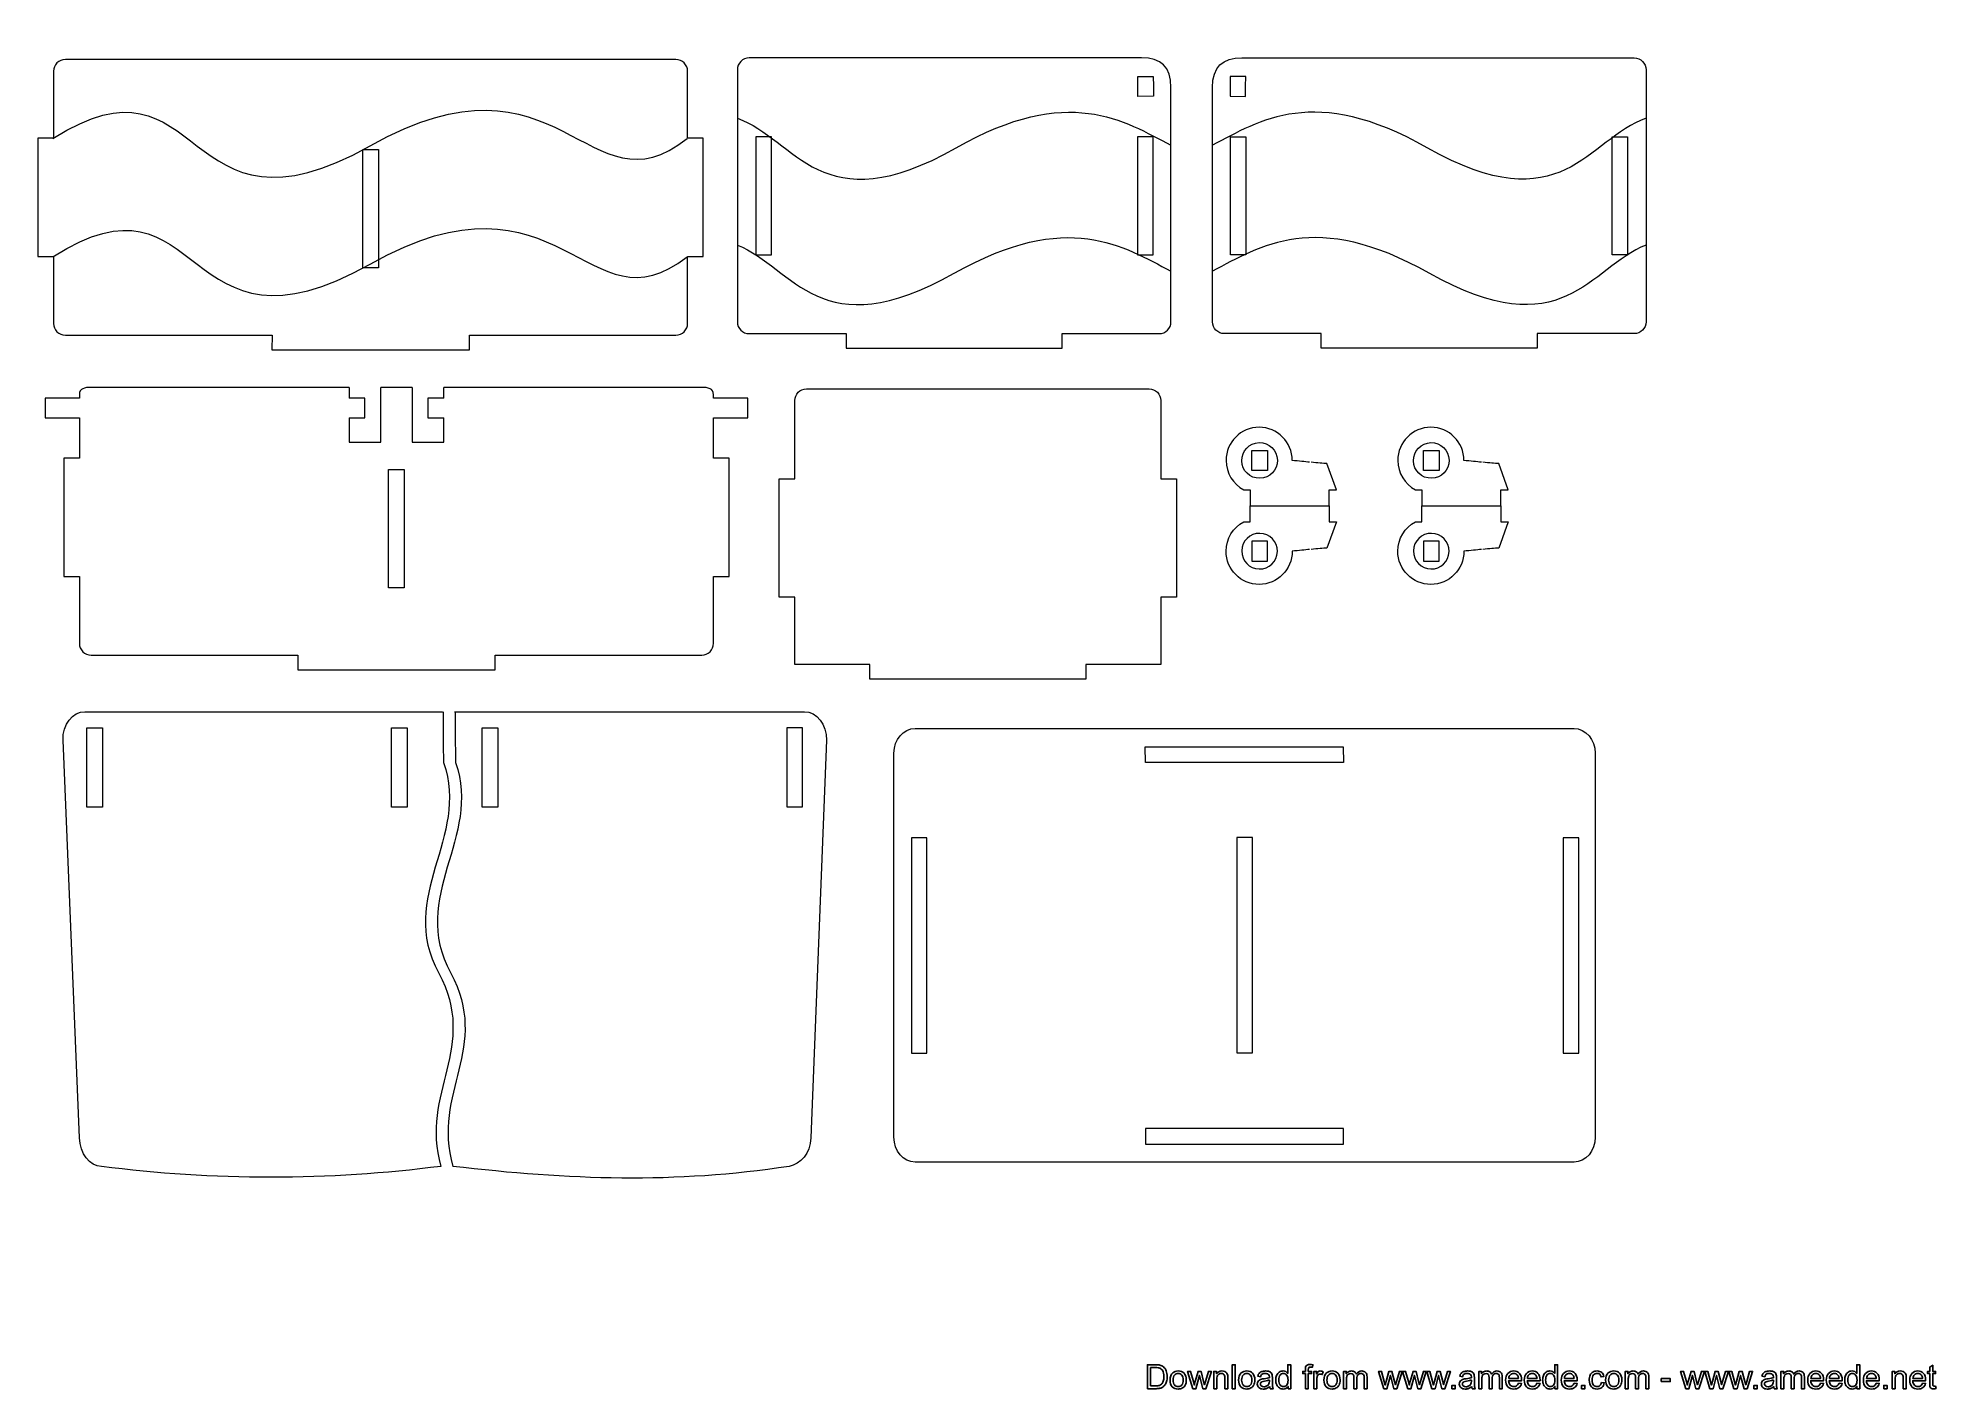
# Model space of a CAD drawing. Header units: millimetres. Extents: x -194 to 288, y -182 to 161.
import ezdxf

# ---------------------------------------------------------------- set-up
doc = ezdxf.new("R2010")
doc.units = ezdxf.units.MM
doc.header["$MEASUREMENT"] = 0
doc.layers.add('layer 1', color=7, linetype='Continuous')

msp = doc.modelspace()

# ---------------------------------------------------------------- linework, layer by layer
at = {"layer": 'layer 1', "color": 140, "lineweight": 20}
for points in [[(-190.3651, 135.6305), (-151.469, 160.4198), (-158.4404, 106.3701), (-109.8665, 133.7712), (-109.8665, 133.7712), (-61.2927, 161.1723), (-54.6799, 115.6305), (-29.3682, 135.6305)], [(-16.6053, 140.7905), (-1.8059, 135.5942), (4.5633, 113.7668), (38.9499, 133.2906), (38.9499, 133.2906), (67.6288, 149.5737), (81.5855, 140.0981), (93.4672, 133.9251)], [(214.0793, 140.7905), (199.2799, 135.5942), (192.9107, 113.7668), (158.5241, 133.2906), (158.5241, 133.2906), (129.8452, 149.5737), (115.8885, 140.0981), (104.0068, 133.9251)], [(-190.3651, 105.6305), (-151.469, 130.4198), (-158.4404, 76.3701), (-109.8665, 103.7712), (-109.8665, 103.7712), (-61.2927, 131.1723), (-54.6799, 85.6305), (-29.3682, 105.6305)], [(-16.6053, 108.6075), (-2.3229, 102.8885), (4.5099, 82.3017), (38.4311, 101.437), (38.4311, 101.437), (67.429, 117.7951), (81.4724, 108.1568), (93.4672, 101.9865)], [(214.0793, 108.6075), (199.7969, 102.8885), (192.9641, 82.3017), (159.0429, 101.437), (159.0429, 101.437), (130.045, 117.7951), (116.0016, 108.1568), (104.0068, 101.9865)]]:
    msp.add_open_spline(points, degree=3, knots=[0, 0, 0, 0, 0.33333333, 0.33333333, 0.33333333, 0.33333333, 1, 1, 1, 1], dxfattribs=at)
at = {"layer": 'layer 1', "color": 240, "lineweight": 20}
for points, knots in [([(-187.2312, 155.7156), (-188.8812, 155.7156), (-190.2312, 154.3651), (-190.2312, 152.7155), (-190.2312, 152.7155), (-190.2312, 152.7155), (-190.2312, 135.7156), (-190.2312, 135.7156)], [0, 0, 0, 0, 0.33333333, 0.33333333, 0.33333333, 0.33333333, 1, 1, 1, 1]), ([(-29.2344, 135.7156), (-29.2344, 135.7156), (-29.2344, 152.7155), (-29.2344, 152.7155), (-29.2344, 152.7155), (-29.2344, 154.3654), (-30.5848, 155.7156), (-32.2344, 155.7156), (-32.2344, 155.7156), (-32.2344, 155.7156), (-122.5683, 155.7156), (-122.5683, 155.7156), (-122.5683, 155.7156), (-122.5683, 155.7156), (-187.2312, 155.7156), (-187.2312, 155.7156)], [0, 0, 0, 0, 0.2, 0.2, 0.2, 0.2, 0.4, 0.4, 0.4, 0.4, 0.6, 0.6, 0.6, 0.6, 1, 1, 1, 1]), ([(86.0243, 156.1073), (90.9068, 156.1073), (93.4672, 153.8741), (93.4672, 148.6053), (93.4672, 148.6053), (93.4672, 148.6053), (93.4672, 89.1074), (93.4672, 89.1074), (93.4672, 89.1074), (93.4672, 87.4577), (92.117, 86.1073), (90.4672, 86.1073), (90.4672, 86.1073), (90.4672, 86.1073), (65.8552, 86.1073), (65.8552, 86.1073), (65.8552, 86.1073), (65.8552, 86.1073), (65.8654, 82.3888), (65.8654, 82.3888), (65.8654, 82.3888), (65.8654, 82.3888), (11.0358, 82.3889), (11.0358, 82.3889), (11.0358, 82.3889), (11.0358, 82.3889), (11.0432, 86.1073), (11.0432, 86.1073), (11.0432, 86.1073), (11.0432, 86.1073), (-13.6053, 86.1073), (-13.6053, 86.1073), (-13.6053, 86.1073), (-15.2551, 86.1073), (-16.6053, 87.4575), (-16.6053, 89.1074), (-16.6053, 89.1074), (-16.6053, 89.1074), (-16.6053, 153.1072), (-16.6053, 153.1072), (-16.6053, 153.1072), (-16.6053, 154.7571), (-15.2553, 156.1073), (-13.6053, 156.1073), (-13.6053, 156.1073), (-0.778, 156.1073), (16.5888, 156.1073), (34.1282, 156.1073), (34.1282, 156.1073), (53.0548, 156.1073), (72.1825, 156.1073), (86.0243, 156.1073)], [0, 0, 0, 0, 0.07142857, 0.07142857, 0.07142857, 0.07142857, 0.14285714, 0.14285714, 0.14285714, 0.14285714, 0.21428571, 0.21428571, 0.21428571, 0.21428571, 0.28571429, 0.28571429, 0.28571429, 0.28571429, 0.35714286, 0.35714286, 0.35714286, 0.35714286, 0.42857143, 0.42857143, 0.42857143, 0.42857143, 0.5, 0.5, 0.5, 0.5, 0.57142857, 0.57142857, 0.57142857, 0.57142857, 0.64285714, 0.64285714, 0.64285714, 0.64285714, 0.71428571, 0.71428571, 0.71428571, 0.71428571, 0.78571429, 0.78571429, 0.78571429, 0.78571429, 0.85714286, 0.85714286, 0.85714286, 0.85714286, 1, 1, 1, 1]), ([(111.4497, 156.1073), (106.5672, 156.1073), (104.0068, 153.8741), (104.0068, 148.6053), (104.0068, 148.6053), (104.0068, 148.6053), (104.0068, 89.1074), (104.0068, 89.1074), (104.0068, 89.1074), (104.0068, 87.4577), (105.357, 86.1073), (107.0068, 86.1073), (107.0068, 86.1073), (107.0068, 86.1073), (131.6188, 86.1073), (131.6188, 86.1073), (131.6188, 86.1073), (131.6188, 86.1073), (131.6086, 82.3888), (131.6086, 82.3888), (131.6086, 82.3888), (131.6086, 82.3888), (186.4382, 82.3889), (186.4382, 82.3889), (186.4382, 82.3889), (186.4382, 82.3889), (186.4308, 86.1073), (186.4308, 86.1073), (186.4308, 86.1073), (186.4308, 86.1073), (211.0793, 86.1073), (211.0793, 86.1073), (211.0793, 86.1073), (212.7291, 86.1073), (214.0793, 87.4575), (214.0793, 89.1074), (214.0793, 89.1074), (214.0793, 89.1074), (214.0793, 153.1072), (214.0793, 153.1072), (214.0793, 153.1072), (214.0793, 154.7571), (212.7293, 156.1073), (211.0793, 156.1073), (211.0793, 156.1073), (198.252, 156.1073), (180.8852, 156.1073), (163.3458, 156.1073), (163.3458, 156.1073), (144.4192, 156.1073), (125.2915, 156.1073), (111.4497, 156.1073)], [0, 0, 0, 0, 0.07142857, 0.07142857, 0.07142857, 0.07142857, 0.14285714, 0.14285714, 0.14285714, 0.14285714, 0.21428571, 0.21428571, 0.21428571, 0.21428571, 0.28571429, 0.28571429, 0.28571429, 0.28571429, 0.35714286, 0.35714286, 0.35714286, 0.35714286, 0.42857143, 0.42857143, 0.42857143, 0.42857143, 0.5, 0.5, 0.5, 0.5, 0.57142857, 0.57142857, 0.57142857, 0.57142857, 0.64285714, 0.64285714, 0.64285714, 0.64285714, 0.71428571, 0.71428571, 0.71428571, 0.71428571, 0.78571429, 0.78571429, 0.78571429, 0.78571429, 0.85714286, 0.85714286, 0.85714286, 0.85714286, 1, 1, 1, 1]), ([(88.9762, 151.3847), (88.9762, 151.3847), (85.0263, 151.356), (85.0263, 151.356), (85.0263, 151.356), (85.0263, 151.356), (85.0444, 148.8699), (85.0444, 148.8699), (85.0444, 148.8699), (85.0444, 148.8699), (85.0628, 146.3312), (85.0628, 146.3312), (85.0628, 146.3312), (85.0628, 146.3312), (89.0127, 146.3598), (89.0127, 146.3598), (89.0127, 146.3598), (89.0127, 146.3598), (88.9939, 148.948), (88.9939, 148.948), (88.9939, 148.948), (88.9939, 148.948), (88.9762, 151.3847), (88.9762, 151.3847)], [0, 0, 0, 0, 0.14285714, 0.14285714, 0.14285714, 0.14285714, 0.28571429, 0.28571429, 0.28571429, 0.28571429, 0.42857143, 0.42857143, 0.42857143, 0.42857143, 0.57142857, 0.57142857, 0.57142857, 0.57142857, 0.71428571, 0.71428571, 0.71428571, 0.71428571, 1, 1, 1, 1]), ([(108.4978, 151.3847), (108.4978, 151.3847), (112.4477, 151.356), (112.4477, 151.356), (112.4477, 151.356), (112.4477, 151.356), (112.4296, 148.8699), (112.4296, 148.8699), (112.4296, 148.8699), (112.4296, 148.8699), (112.4112, 146.3312), (112.4112, 146.3312), (112.4112, 146.3312), (112.4112, 146.3312), (108.4613, 146.3598), (108.4613, 146.3598), (108.4613, 146.3598), (108.4613, 146.3598), (108.4801, 148.948), (108.4801, 148.948), (108.4801, 148.948), (108.4801, 148.948), (108.4978, 151.3847), (108.4978, 151.3847)], [0, 0, 0, 0, 0.14285714, 0.14285714, 0.14285714, 0.14285714, 0.28571429, 0.28571429, 0.28571429, 0.28571429, 0.42857143, 0.42857143, 0.42857143, 0.42857143, 0.57142857, 0.57142857, 0.57142857, 0.57142857, 0.71428571, 0.71428571, 0.71428571, 0.71428571, 1, 1, 1, 1]), ([(-190.2312, 135.7156), (-190.2312, 135.7156), (-194.1812, 135.7156), (-194.1812, 135.7156), (-194.1812, 135.7156), (-194.1812, 135.7156), (-194.1812, 105.7156), (-194.1812, 105.7156), (-194.1812, 105.7156), (-194.1812, 105.7156), (-190.2312, 105.7156), (-190.2312, 105.7156)], [0, 0, 0, 0, 0.25, 0.25, 0.25, 0.25, 0.5, 0.5, 0.5, 0.5, 1, 1, 1, 1]), ([(-29.2344, 105.7156), (-29.2344, 105.7156), (-25.2844, 105.7156), (-25.2844, 105.7156), (-25.2844, 105.7156), (-25.2844, 105.7156), (-25.2844, 135.7156), (-25.2844, 135.7156), (-25.2844, 135.7156), (-25.2844, 135.7156), (-29.2344, 135.7156), (-29.2344, 135.7156)], [0, 0, 0, 0, 0.25, 0.25, 0.25, 0.25, 0.5, 0.5, 0.5, 0.5, 1, 1, 1, 1]), ([(-11.9319, 136.1073), (-11.9319, 136.1073), (-7.9819, 136.1073), (-7.9819, 136.1073), (-7.9819, 136.1073), (-7.9819, 136.1073), (-7.9819, 106.1073), (-7.9819, 106.1073), (-7.9819, 106.1073), (-7.9819, 106.1073), (-11.9319, 106.1073), (-11.9319, 106.1073), (-11.9319, 106.1073), (-11.9319, 106.1073), (-11.9319, 136.1073), (-11.9319, 136.1073)], [0, 0, 0, 0, 0.2, 0.2, 0.2, 0.2, 0.4, 0.4, 0.4, 0.4, 0.6, 0.6, 0.6, 0.6, 1, 1, 1, 1]), ([(84.9599, 136.1073), (84.9599, 136.1073), (88.9099, 136.1073), (88.9099, 136.1073), (88.9099, 136.1073), (88.9099, 136.1073), (88.9099, 106.1073), (88.9099, 106.1073), (88.9099, 106.1073), (88.9099, 106.1073), (84.9599, 106.1073), (84.9599, 106.1073), (84.9599, 106.1073), (84.9599, 106.1073), (84.9599, 136.1073), (84.9599, 136.1073)], [0, 0, 0, 0, 0.2, 0.2, 0.2, 0.2, 0.4, 0.4, 0.4, 0.4, 0.6, 0.6, 0.6, 0.6, 1, 1, 1, 1]), ([(112.5141, 136.1073), (112.5141, 136.1073), (108.5641, 136.1073), (108.5641, 136.1073), (108.5641, 136.1073), (108.5641, 136.1073), (108.5641, 106.1073), (108.5641, 106.1073), (108.5641, 106.1073), (108.5641, 106.1073), (112.5141, 106.1073), (112.5141, 106.1073), (112.5141, 106.1073), (112.5141, 106.1073), (112.5141, 136.1073), (112.5141, 136.1073)], [0, 0, 0, 0, 0.2, 0.2, 0.2, 0.2, 0.4, 0.4, 0.4, 0.4, 0.6, 0.6, 0.6, 0.6, 1, 1, 1, 1]), ([(209.4059, 136.1073), (209.4059, 136.1073), (205.4559, 136.1073), (205.4559, 136.1073), (205.4559, 136.1073), (205.4559, 136.1073), (205.4559, 106.1073), (205.4559, 106.1073), (205.4559, 106.1073), (205.4559, 106.1073), (209.4059, 106.1073), (209.4059, 106.1073), (209.4059, 106.1073), (209.4059, 106.1073), (209.4059, 136.1073), (209.4059, 136.1073)], [0, 0, 0, 0, 0.2, 0.2, 0.2, 0.2, 0.4, 0.4, 0.4, 0.4, 0.6, 0.6, 0.6, 0.6, 1, 1, 1, 1]), ([(-111.7078, 102.8412), (-111.7078, 102.8412), (-107.7578, 102.8412), (-107.7578, 102.8412), (-107.7578, 102.8412), (-107.7578, 102.8412), (-107.7578, 104.7493), (-107.7578, 104.7493), (-107.7578, 104.7493), (-107.7578, 104.7493), (-107.7578, 132.8412), (-107.7578, 132.8412), (-107.7578, 132.8412), (-107.7578, 132.8412), (-111.7078, 132.8412), (-111.7078, 132.8412), (-111.7078, 132.8412), (-111.7078, 132.8412), (-111.7078, 104.7517), (-111.7078, 104.7517), (-111.7078, 104.7517), (-111.7078, 104.7517), (-111.7078, 102.8412), (-111.7078, 102.8412)], [0, 0, 0, 0, 0.14285714, 0.14285714, 0.14285714, 0.14285714, 0.28571429, 0.28571429, 0.28571429, 0.28571429, 0.42857143, 0.42857143, 0.42857143, 0.42857143, 0.57142857, 0.57142857, 0.57142857, 0.57142857, 0.71428571, 0.71428571, 0.71428571, 0.71428571, 1, 1, 1, 1]), ([(-190.2312, 105.7156), (-190.2312, 105.7156), (-190.2312, 88.7157), (-190.2312, 88.7157), (-190.2312, 88.7157), (-190.2312, 87.0661), (-188.8812, 85.7156), (-187.2312, 85.7156), (-187.2312, 85.7156), (-187.2312, 85.7156), (-134.7535, 85.7156), (-134.7535, 85.7156), (-134.7535, 85.7156), (-134.7535, 85.7156), (-134.7637, 81.9971), (-134.7637, 81.9971), (-134.7637, 81.9971), (-134.7637, 81.9971), (-84.6313, 81.9972), (-84.6313, 81.9972), (-84.6313, 81.9972), (-84.6313, 81.9972), (-84.6387, 85.7156), (-84.6387, 85.7156), (-84.6387, 85.7156), (-84.6387, 85.7156), (-32.2344, 85.7156), (-32.2344, 85.7156), (-32.2344, 85.7156), (-30.5844, 85.7156), (-29.2344, 87.0658), (-29.2344, 88.7157), (-29.2344, 88.7157), (-29.2344, 88.7157), (-29.2344, 105.7156), (-29.2344, 105.7156)], [0, 0, 0, 0, 0.1, 0.1, 0.1, 0.1, 0.2, 0.2, 0.2, 0.2, 0.3, 0.3, 0.3, 0.3, 0.4, 0.4, 0.4, 0.4, 0.5, 0.5, 0.5, 0.5, 0.6, 0.6, 0.6, 0.6, 0.7, 0.7, 0.7, 0.7, 0.8, 0.8, 0.8, 0.8, 1, 1, 1, 1]), ([(-115.172, 72.4513), (-115.172, 72.4513), (-180.6704, 72.4513), (-180.6704, 72.4513), (-180.6704, 72.4513), (-182.3204, 72.4513), (-183.6704, 72.2304), (-183.6704, 70.5809), (-183.6704, 70.5809), (-183.6704, 70.5809), (-183.6704, 69.7107), (-183.6704, 69.7107)], [0, 0, 0, 0, 0.25, 0.25, 0.25, 0.25, 0.5, 0.5, 0.5, 0.5, 1, 1, 1, 1]), ([(-111.172, 58.5172), (-111.172, 58.5172), (-107.172, 58.5172), (-107.172, 58.5172), (-107.172, 58.5172), (-107.172, 58.5172), (-107.172, 72.4513), (-107.172, 72.4513)], [0, 0, 0, 0, 0.33333333, 0.33333333, 0.33333333, 0.33333333, 1, 1, 1, 1]), ([(-99.172, 72.4513), (-99.172, 72.4513), (-99.172, 58.5172), (-99.172, 58.5172), (-99.172, 58.5172), (-99.172, 58.5172), (-95.172, 58.5172), (-95.172, 58.5172)], [0, 0, 0, 0, 0.33333333, 0.33333333, 0.33333333, 0.33333333, 1, 1, 1, 1]), ([(-22.6736, 69.7108), (-22.6736, 69.7108), (-22.6736, 70.581), (-22.6736, 70.581), (-22.6736, 70.581), (-22.6736, 72.2309), (-24.0242, 72.4513), (-25.6736, 72.4513), (-25.6736, 72.4513), (-25.6736, 72.4513), (-91.172, 72.4513), (-91.172, 72.4513)], [0, 0, 0, 0, 0.25, 0.25, 0.25, 0.25, 0.5, 0.5, 0.5, 0.5, 1, 1, 1, 1]), ([(-183.6704, 69.7107), (-183.6704, 69.7107), (-192.3543, 69.7107), (-192.3543, 69.7107), (-192.3543, 69.7107), (-192.3543, 69.7107), (-192.3541, 64.6894), (-192.3541, 64.6894), (-192.3541, 64.6894), (-192.3541, 64.6894), (-183.6704, 64.6894), (-183.6704, 64.6894)], [0, 0, 0, 0, 0.25, 0.25, 0.25, 0.25, 0.5, 0.5, 0.5, 0.5, 1, 1, 1, 1]), ([(-115.172, 64.6894), (-115.172, 64.6894), (-111.172, 64.6894), (-111.172, 64.6894), (-111.172, 64.6894), (-111.172, 64.6894), (-111.172, 69.7107), (-111.172, 69.7107), (-111.172, 69.7107), (-111.172, 69.7107), (-115.172, 69.7107), (-115.172, 69.7107)], [0, 0, 0, 0, 0.25, 0.25, 0.25, 0.25, 0.5, 0.5, 0.5, 0.5, 1, 1, 1, 1]), ([(-91.172, 69.7107), (-91.172, 69.7107), (-95.172, 69.7107), (-95.172, 69.7107), (-95.172, 69.7107), (-95.172, 69.7107), (-95.172, 69.6813), (-95.172, 69.6813), (-95.172, 69.6813), (-95.172, 69.6813), (-95.172, 64.6894), (-95.172, 64.6894), (-95.172, 64.6894), (-95.172, 64.6894), (-91.172, 64.6894), (-91.172, 64.6894)], [0, 0, 0, 0, 0.2, 0.2, 0.2, 0.2, 0.4, 0.4, 0.4, 0.4, 0.6, 0.6, 0.6, 0.6, 1, 1, 1, 1]), ([(-22.6736, 64.6894), (-22.6736, 64.6894), (-13.9899, 64.6894), (-13.9899, 64.6894), (-13.9899, 64.6894), (-13.9899, 64.6894), (-13.9897, 69.7108), (-13.9897, 69.7108), (-13.9897, 69.7108), (-13.9897, 69.7108), (-22.6736, 69.7108), (-22.6736, 69.7108)], [0, 0, 0, 0, 0.25, 0.25, 0.25, 0.25, 0.5, 0.5, 0.5, 0.5, 1, 1, 1, 1]), ([(-2.04, 2.1071), (-2.04, 2.1071), (17.0545, 2.1071), (17.0545, 2.1071), (17.0545, 2.1071), (17.0545, 2.1071), (17.0545, -1.6114), (17.0545, -1.6114), (17.0545, -1.6114), (17.0545, -1.6114), (71.8767, -1.6114), (71.8767, -1.6114), (71.8767, -1.6114), (71.8767, -1.6114), (71.8767, 2.1071), (71.8767, 2.1071), (71.8767, 2.1071), (71.8767, 2.1071), (90.9018, 2.1071), (90.9018, 2.1071), (90.9018, 2.1071), (90.9018, 2.1071), (90.9018, 19.2327), (90.9018, 19.2327), (90.9018, 19.2327), (90.9018, 19.2327), (94.8518, 19.2327), (94.8518, 19.2327), (94.8518, 19.2327), (94.8518, 19.2327), (94.8518, 49.2327), (94.8518, 49.2327), (94.8518, 49.2327), (94.8518, 49.2327), (90.9018, 49.2327), (90.9018, 49.2327), (90.9018, 49.2327), (90.9018, 49.2327), (90.9018, 69.1073), (90.9018, 69.1073), (90.9018, 69.1073), (90.9018, 70.7574), (89.5518, 72.1071), (87.9019, 72.1071), (87.9019, 72.1071), (87.9019, 72.1071), (0.9599, 72.1071), (0.9599, 72.1071), (0.9599, 72.1071), (-0.6899, 72.1071), (-2.04, 70.7572), (-2.04, 69.1073), (-2.04, 69.1073), (-2.04, 69.1073), (-2.04, 49.2326), (-2.04, 49.2326), (-2.04, 49.2326), (-2.04, 49.2326), (-5.99, 49.2326), (-5.99, 49.2326), (-5.99, 49.2326), (-5.99, 49.2326), (-5.99, 19.2326), (-5.99, 19.2326), (-5.99, 19.2326), (-5.99, 19.2326), (-2.04, 19.2326), (-2.04, 19.2326), (-2.04, 19.2326), (-2.04, 19.2326), (-2.04, 2.1071), (-2.04, 2.1071)], [0, 0, 0, 0, 0.05263158, 0.05263158, 0.05263158, 0.05263158, 0.10526316, 0.10526316, 0.10526316, 0.10526316, 0.15789474, 0.15789474, 0.15789474, 0.15789474, 0.21052632, 0.21052632, 0.21052632, 0.21052632, 0.26315789, 0.26315789, 0.26315789, 0.26315789, 0.31578947, 0.31578947, 0.31578947, 0.31578947, 0.36842105, 0.36842105, 0.36842105, 0.36842105, 0.42105263, 0.42105263, 0.42105263, 0.42105263, 0.47368421, 0.47368421, 0.47368421, 0.47368421, 0.52631579, 0.52631579, 0.52631579, 0.52631579, 0.57894737, 0.57894737, 0.57894737, 0.57894737, 0.63157895, 0.63157895, 0.63157895, 0.63157895, 0.68421053, 0.68421053, 0.68421053, 0.68421053, 0.73684211, 0.73684211, 0.73684211, 0.73684211, 0.78947368, 0.78947368, 0.78947368, 0.78947368, 0.84210526, 0.84210526, 0.84210526, 0.84210526, 0.89473684, 0.89473684, 0.89473684, 0.89473684, 1, 1, 1, 1]), ([(-115.172, 64.6894), (-115.172, 64.6894), (-115.172, 58.5172), (-115.172, 58.5172), (-115.172, 58.5172), (-115.172, 58.5172), (-111.172, 58.5172), (-111.172, 58.5172)], [0, 0, 0, 0, 0.33333333, 0.33333333, 0.33333333, 0.33333333, 1, 1, 1, 1]), ([(-95.172, 58.5172), (-95.172, 58.5172), (-91.172, 58.5172), (-91.172, 58.5172), (-91.172, 58.5172), (-91.172, 58.5172), (-91.172, 64.6894), (-91.172, 64.6894)], [0, 0, 0, 0, 0.33333333, 0.33333333, 0.33333333, 0.33333333, 1, 1, 1, 1]), ([(124.2574, 53.9095), (124.2573, 53.9145), (124.2574, 53.9196), (124.2573, 53.9247), (124.2573, 53.9247), (124.2574, 58.5644), (120.4963, 62.3254), (115.8566, 62.3254), (115.8566, 62.3254), (111.2169, 62.3254), (107.4559, 58.5644), (107.456, 53.9247), (107.456, 53.9247), (107.4559, 50.6988), (109.2742, 47.8975), (111.9415, 46.4901)], [0, 0, 0, 0, 0.2, 0.2, 0.2, 0.2, 0.4, 0.4, 0.4, 0.4, 0.6, 0.6, 0.6, 0.6, 1, 1, 1, 1]), ([(120.4819, 53.9931), (120.4333, 56.4903), (118.3697, 58.4753), (115.8724, 58.4266), (115.8724, 58.4266), (113.3752, 58.3781), (111.3902, 56.3144), (111.4389, 53.8172), (111.4389, 53.8172), (111.4875, 51.32), (113.5511, 49.3349), (116.0483, 49.3835), (116.0483, 49.3835), (118.5456, 49.4322), (120.5306, 51.4958), (120.4819, 53.9931)], [0, 0, 0, 0, 0.2, 0.2, 0.2, 0.2, 0.4, 0.4, 0.4, 0.4, 0.6, 0.6, 0.6, 0.6, 1, 1, 1, 1]), ([(167.8542, 53.9095), (167.8541, 53.9145), (167.8542, 53.9196), (167.8541, 53.9247), (167.8541, 53.9247), (167.8542, 58.5644), (164.0931, 62.3254), (159.4534, 62.3254), (159.4534, 62.3254), (154.8137, 62.3254), (151.0527, 58.5644), (151.0528, 53.9247), (151.0528, 53.9247), (151.0527, 50.6988), (152.871, 47.8975), (155.5383, 46.4901)], [0, 0, 0, 0, 0.2, 0.2, 0.2, 0.2, 0.4, 0.4, 0.4, 0.4, 0.6, 0.6, 0.6, 0.6, 1, 1, 1, 1]), ([(164.0787, 53.9931), (164.0301, 56.4903), (161.9665, 58.4753), (159.4692, 58.4266), (159.4692, 58.4266), (156.972, 58.3781), (154.987, 56.3144), (155.0357, 53.8172), (155.0357, 53.8172), (155.0843, 51.32), (157.1479, 49.3349), (159.6451, 49.3835), (159.6451, 49.3835), (162.1424, 49.4322), (164.1274, 51.4958), (164.0787, 53.9931)], [0, 0, 0, 0, 0.2, 0.2, 0.2, 0.2, 0.4, 0.4, 0.4, 0.4, 0.6, 0.6, 0.6, 0.6, 1, 1, 1, 1]), ([(-183.6704, 54.4816), (-183.6704, 54.4816), (-187.6204, 54.4816), (-187.6204, 54.4816), (-187.6204, 54.4816), (-187.6204, 54.4816), (-187.6204, 24.4816), (-187.6204, 24.4816), (-187.6204, 24.4816), (-187.6204, 24.4816), (-183.6704, 24.4816), (-183.6704, 24.4816)], [0, 0, 0, 0, 0.25, 0.25, 0.25, 0.25, 0.5, 0.5, 0.5, 0.5, 1, 1, 1, 1]), ([(-22.6736, 24.4816), (-22.6736, 24.4816), (-18.7236, 24.4816), (-18.7236, 24.4816), (-18.7236, 24.4816), (-18.7236, 24.4816), (-18.7236, 54.4816), (-18.7236, 54.4816), (-18.7236, 54.4816), (-18.7236, 54.4816), (-22.6736, 54.4816), (-22.6736, 54.4816)], [0, 0, 0, 0, 0.25, 0.25, 0.25, 0.25, 0.5, 0.5, 0.5, 0.5, 1, 1, 1, 1]), ([(113.9951, 51.3935), (113.9951, 51.3935), (117.9451, 51.3935), (117.9451, 51.3935), (117.9451, 51.3935), (117.9451, 51.3935), (117.945, 53.8797), (117.945, 53.8797), (117.945, 53.8797), (117.945, 53.8797), (117.945, 56.4184), (117.945, 56.4184), (117.945, 56.4184), (117.945, 56.4184), (113.995, 56.4185), (113.995, 56.4185), (113.995, 56.4185), (113.995, 56.4185), (113.995, 53.8302), (113.995, 53.8302), (113.995, 53.8302), (113.995, 53.8302), (113.9951, 51.3935), (113.9951, 51.3935)], [0, 0, 0, 0, 0.14285714, 0.14285714, 0.14285714, 0.14285714, 0.28571429, 0.28571429, 0.28571429, 0.28571429, 0.42857143, 0.42857143, 0.42857143, 0.42857143, 0.57142857, 0.57142857, 0.57142857, 0.57142857, 0.71428571, 0.71428571, 0.71428571, 0.71428571, 1, 1, 1, 1]), ([(133.6509, 42.3906), (133.6509, 42.3906), (133.6508, 46.4931), (133.6508, 46.4931), (133.6508, 46.4931), (133.6508, 46.4931), (135.4724, 46.4932), (135.4724, 46.4932), (135.4724, 46.4932), (135.4724, 46.4932), (133.0759, 53.0998), (133.0759, 53.0998), (133.0759, 53.0998), (132.0585, 53.1814), (130.7439, 53.2882), (129.0379, 53.4432)], [0, 0, 0, 0, 0.2, 0.2, 0.2, 0.2, 0.4, 0.4, 0.4, 0.4, 0.6, 0.6, 0.6, 0.6, 1, 1, 1, 1]), ([(157.5919, 51.3935), (157.5919, 51.3935), (161.5419, 51.3935), (161.5419, 51.3935), (161.5419, 51.3935), (161.5419, 51.3935), (161.5418, 53.8797), (161.5418, 53.8797), (161.5418, 53.8797), (161.5418, 53.8797), (161.5418, 56.4184), (161.5418, 56.4184), (161.5418, 56.4184), (161.5418, 56.4184), (157.5918, 56.4185), (157.5918, 56.4185), (157.5918, 56.4185), (157.5918, 56.4185), (157.5918, 53.8302), (157.5918, 53.8302), (157.5918, 53.8302), (157.5918, 53.8302), (157.5919, 51.3935), (157.5919, 51.3935)], [0, 0, 0, 0, 0.14285714, 0.14285714, 0.14285714, 0.14285714, 0.28571429, 0.28571429, 0.28571429, 0.28571429, 0.42857143, 0.42857143, 0.42857143, 0.42857143, 0.57142857, 0.57142857, 0.57142857, 0.57142857, 0.71428571, 0.71428571, 0.71428571, 0.71428571, 1, 1, 1, 1]), ([(177.2477, 42.3906), (177.2477, 42.3906), (177.2476, 46.4931), (177.2476, 46.4931), (177.2476, 46.4931), (177.2476, 46.4931), (179.0692, 46.4932), (179.0692, 46.4932), (179.0692, 46.4932), (179.0692, 46.4932), (176.6727, 53.0998), (176.6727, 53.0998), (176.6727, 53.0998), (175.6553, 53.1814), (174.3407, 53.2882), (172.6347, 53.4432)], [0, 0, 0, 0, 0.2, 0.2, 0.2, 0.2, 0.4, 0.4, 0.4, 0.4, 0.6, 0.6, 0.6, 0.6, 1, 1, 1, 1]), ([(-105.147, 21.6072), (-105.147, 21.6072), (-101.197, 21.6072), (-101.197, 21.6072), (-101.197, 21.6072), (-101.197, 21.6072), (-101.197, 23.5153), (-101.197, 23.5153), (-101.197, 23.5153), (-101.197, 23.5153), (-101.197, 24.5304), (-101.197, 24.5304), (-101.197, 24.5304), (-101.197, 24.5304), (-101.197, 51.6072), (-101.197, 51.6072), (-101.197, 51.6072), (-101.197, 51.6072), (-105.147, 51.6072), (-105.147, 51.6072), (-105.147, 51.6072), (-105.147, 51.6072), (-105.147, 24.5328), (-105.147, 24.5328), (-105.147, 24.5328), (-105.147, 24.5328), (-105.147, 23.5177), (-105.147, 23.5177), (-105.147, 23.5177), (-105.147, 23.5177), (-105.147, 21.6072), (-105.147, 21.6072)], [0, 0, 0, 0, 0.11111111, 0.11111111, 0.11111111, 0.11111111, 0.22222222, 0.22222222, 0.22222222, 0.22222222, 0.33333333, 0.33333333, 0.33333333, 0.33333333, 0.44444444, 0.44444444, 0.44444444, 0.44444444, 0.55555556, 0.55555556, 0.55555556, 0.55555556, 0.66666667, 0.66666667, 0.66666667, 0.66666667, 0.77777778, 0.77777778, 0.77777778, 0.77777778, 1, 1, 1, 1]), ([(111.8748, 46.4899), (111.8748, 46.4899), (113.5508, 46.4932), (113.5508, 46.4932), (113.5508, 46.4932), (113.5508, 46.4932), (113.5508, 42.3907), (113.5508, 42.3907)], [0, 0, 0, 0, 0.33333333, 0.33333333, 0.33333333, 0.33333333, 1, 1, 1, 1]), ([(155.4716, 46.4899), (155.4716, 46.4899), (157.1476, 46.4932), (157.1476, 46.4932), (157.1476, 46.4932), (157.1476, 46.4932), (157.1476, 42.3907), (157.1476, 42.3907)], [0, 0, 0, 0, 0.33333333, 0.33333333, 0.33333333, 0.33333333, 1, 1, 1, 1]), ([(111.8748, 38.2912), (111.8748, 38.2912), (113.5508, 38.288), (113.5508, 38.288), (113.5508, 38.288), (113.5508, 38.288), (113.5508, 42.3905), (113.5508, 42.3905)], [0, 0, 0, 0, 0.33333333, 0.33333333, 0.33333333, 0.33333333, 1, 1, 1, 1]), ([(113.5508, 42.3907), (113.5508, 42.3907), (113.5509, 42.4103), (113.5509, 42.4103), (113.5509, 42.4103), (113.5509, 42.4103), (133.6508, 42.4103), (133.6508, 42.4103)], [0, 0, 0, 0, 0.33333333, 0.33333333, 0.33333333, 0.33333333, 1, 1, 1, 1]), ([(133.6508, 42.3905), (133.6508, 42.3905), (133.6508, 38.288), (133.6508, 38.288), (133.6508, 38.288), (133.6508, 38.288), (135.4723, 38.288), (135.4723, 38.288), (135.4723, 38.288), (135.4723, 38.288), (133.0759, 31.6814), (133.0759, 31.6814), (133.0759, 31.6814), (132.0585, 31.5998), (130.7439, 31.493), (129.0379, 31.338)], [0, 0, 0, 0, 0.2, 0.2, 0.2, 0.2, 0.4, 0.4, 0.4, 0.4, 0.6, 0.6, 0.6, 0.6, 1, 1, 1, 1]), ([(155.4716, 38.2912), (155.4716, 38.2912), (157.1476, 38.288), (157.1476, 38.288), (157.1476, 38.288), (157.1476, 38.288), (157.1476, 42.3905), (157.1476, 42.3905)], [0, 0, 0, 0, 0.33333333, 0.33333333, 0.33333333, 0.33333333, 1, 1, 1, 1]), ([(157.1476, 42.3907), (157.1476, 42.3907), (157.1477, 42.4103), (157.1477, 42.4103), (157.1477, 42.4103), (157.1477, 42.4103), (177.2476, 42.4103), (177.2476, 42.4103)], [0, 0, 0, 0, 0.33333333, 0.33333333, 0.33333333, 0.33333333, 1, 1, 1, 1]), ([(177.2476, 42.3905), (177.2476, 42.3905), (177.2476, 38.288), (177.2476, 38.288), (177.2476, 38.288), (177.2476, 38.288), (179.0691, 38.288), (179.0691, 38.288), (179.0691, 38.288), (179.0691, 38.288), (176.6727, 31.6814), (176.6727, 31.6814), (176.6727, 31.6814), (175.6553, 31.5998), (174.3407, 31.493), (172.6347, 31.338)], [0, 0, 0, 0, 0.2, 0.2, 0.2, 0.2, 0.4, 0.4, 0.4, 0.4, 0.6, 0.6, 0.6, 0.6, 1, 1, 1, 1]), ([(124.2573, 30.8717), (124.2573, 30.8667), (124.2573, 30.8616), (124.2573, 30.8565), (124.2573, 30.8565), (124.2573, 26.2168), (120.4963, 22.4558), (115.8566, 22.4558), (115.8566, 22.4558), (111.2169, 22.4558), (107.4559, 26.2168), (107.4559, 30.8565), (107.4559, 30.8565), (107.4559, 34.0824), (109.2741, 36.8836), (111.9415, 38.291)], [0, 0, 0, 0, 0.2, 0.2, 0.2, 0.2, 0.4, 0.4, 0.4, 0.4, 0.6, 0.6, 0.6, 0.6, 1, 1, 1, 1]), ([(120.4819, 30.7881), (120.4333, 28.2909), (118.3696, 26.3059), (115.8724, 26.3545), (115.8724, 26.3545), (113.3752, 26.4031), (111.3902, 28.4668), (111.4388, 30.964), (111.4388, 30.964), (111.4874, 33.4612), (113.5511, 35.4462), (116.0483, 35.3977), (116.0483, 35.3977), (118.5455, 35.349), (120.5305, 33.2854), (120.4819, 30.7881)], [0, 0, 0, 0, 0.2, 0.2, 0.2, 0.2, 0.4, 0.4, 0.4, 0.4, 0.6, 0.6, 0.6, 0.6, 1, 1, 1, 1]), ([(167.8541, 30.8717), (167.8541, 30.8667), (167.8541, 30.8616), (167.8541, 30.8565), (167.8541, 30.8565), (167.8541, 26.2168), (164.0931, 22.4558), (159.4534, 22.4558), (159.4534, 22.4558), (154.8137, 22.4558), (151.0527, 26.2168), (151.0527, 30.8565), (151.0527, 30.8565), (151.0527, 34.0824), (152.8709, 36.8836), (155.5383, 38.291)], [0, 0, 0, 0, 0.2, 0.2, 0.2, 0.2, 0.4, 0.4, 0.4, 0.4, 0.6, 0.6, 0.6, 0.6, 1, 1, 1, 1]), ([(164.0787, 30.7881), (164.0301, 28.2909), (161.9664, 26.3059), (159.4692, 26.3545), (159.4692, 26.3545), (156.972, 26.4031), (154.987, 28.4668), (155.0356, 30.964), (155.0356, 30.964), (155.0842, 33.4612), (157.1479, 35.4462), (159.6451, 35.3977), (159.6451, 35.3977), (162.1423, 35.349), (164.1273, 33.2854), (164.0787, 30.7881)], [0, 0, 0, 0, 0.2, 0.2, 0.2, 0.2, 0.4, 0.4, 0.4, 0.4, 0.6, 0.6, 0.6, 0.6, 1, 1, 1, 1]), ([(113.995, 33.3877), (113.995, 33.3877), (117.945, 33.3877), (117.945, 33.3877), (117.945, 33.3877), (117.945, 33.3877), (117.945, 30.9015), (117.945, 30.9015), (117.945, 30.9015), (117.945, 30.9015), (117.945, 28.3627), (117.945, 28.3627), (117.945, 28.3627), (117.945, 28.3627), (113.995, 28.3627), (113.995, 28.3627), (113.995, 28.3627), (113.995, 28.3627), (113.995, 30.9509), (113.995, 30.9509), (113.995, 30.9509), (113.995, 30.9509), (113.995, 33.3877), (113.995, 33.3877)], [0, 0, 0, 0, 0.14285714, 0.14285714, 0.14285714, 0.14285714, 0.28571429, 0.28571429, 0.28571429, 0.28571429, 0.42857143, 0.42857143, 0.42857143, 0.42857143, 0.57142857, 0.57142857, 0.57142857, 0.57142857, 0.71428571, 0.71428571, 0.71428571, 0.71428571, 1, 1, 1, 1]), ([(157.5918, 33.3877), (157.5918, 33.3877), (161.5418, 33.3877), (161.5418, 33.3877), (161.5418, 33.3877), (161.5418, 33.3877), (161.5418, 30.9015), (161.5418, 30.9015), (161.5418, 30.9015), (161.5418, 30.9015), (161.5418, 28.3627), (161.5418, 28.3627), (161.5418, 28.3627), (161.5418, 28.3627), (157.5918, 28.3627), (157.5918, 28.3627), (157.5918, 28.3627), (157.5918, 28.3627), (157.5918, 30.9509), (157.5918, 30.9509), (157.5918, 30.9509), (157.5918, 30.9509), (157.5918, 33.3877), (157.5918, 33.3877)], [0, 0, 0, 0, 0.14285714, 0.14285714, 0.14285714, 0.14285714, 0.28571429, 0.28571429, 0.28571429, 0.28571429, 0.42857143, 0.42857143, 0.42857143, 0.42857143, 0.57142857, 0.57142857, 0.57142857, 0.57142857, 0.71428571, 0.71428571, 0.71428571, 0.71428571, 1, 1, 1, 1]), ([(-183.6704, 24.4816), (-183.6704, 24.4816), (-183.6704, 7.4817), (-183.6704, 7.4817), (-183.6704, 7.4817), (-183.6704, 5.8322), (-182.3204, 4.4816), (-180.6704, 4.4816), (-180.6704, 4.4816), (-180.6704, 4.4816), (-128.1927, 4.4816), (-128.1927, 4.4816), (-128.1927, 4.4816), (-128.1927, 4.4816), (-128.2029, 0.7631), (-128.2029, 0.7631), (-128.2029, 0.7631), (-128.2029, 0.7631), (-78.0705, 0.7632), (-78.0705, 0.7632), (-78.0705, 0.7632), (-78.0705, 0.7632), (-78.0779, 4.4816), (-78.0779, 4.4816), (-78.0779, 4.4816), (-78.0779, 4.4816), (-25.6736, 4.4816), (-25.6736, 4.4816), (-25.6736, 4.4816), (-24.0236, 4.4816), (-22.6736, 5.8318), (-22.6736, 7.4817), (-22.6736, 7.4817), (-22.6736, 7.4817), (-22.6736, 24.4816), (-22.6736, 24.4816)], [0, 0, 0, 0, 0.1, 0.1, 0.1, 0.1, 0.2, 0.2, 0.2, 0.2, 0.3, 0.3, 0.3, 0.3, 0.4, 0.4, 0.4, 0.4, 0.5, 0.5, 0.5, 0.5, 0.6, 0.6, 0.6, 0.6, 0.7, 0.7, 0.7, 0.7, 0.8, 0.8, 0.8, 0.8, 1, 1, 1, 1]), ([(-91.911, -125.3016), (-120.0276, -128.9678), (-149.9582, -129.043), (-178.0735, -125.3012), (-178.0735, -125.3012), (-181.1139, -125.3012), (-183.4359, -122.049), (-183.6014, -118.0877), (-183.6014, -118.0877), (-183.6014, -118.0877), (-187.8193, -17.102), (-187.8193, -17.102), (-187.8193, -17.102), (-187.9847, -13.1407), (-185.3319, -9.8885), (-182.2915, -9.8885), (-182.2915, -9.8885), (-182.2915, -9.8885), (-91.4785, -9.8885), (-91.4785, -9.8885)], [0, 0, 0, 0, 0.16666667, 0.16666667, 0.16666667, 0.16666667, 0.33333333, 0.33333333, 0.33333333, 0.33333333, 0.5, 0.5, 0.5, 0.5, 0.66666667, 0.66666667, 0.66666667, 0.66666667, 1, 1, 1, 1]), ([(-177.8036, -34.0813), (-177.8036, -34.0813), (-177.8036, -13.9813), (-177.8036, -13.9813), (-177.8036, -13.9813), (-177.8036, -13.9813), (-181.7536, -13.9813), (-181.7536, -13.9813), (-181.7536, -13.9813), (-181.7536, -13.9813), (-181.7536, -34.0813), (-181.7536, -34.0813), (-181.7536, -34.0813), (-181.7536, -34.0813), (-177.8036, -34.0813), (-177.8036, -34.0813)], [0, 0, 0, 0, 0.2, 0.2, 0.2, 0.2, 0.4, 0.4, 0.4, 0.4, 0.6, 0.6, 0.6, 0.6, 1, 1, 1, 1]), ([(-100.4469, -34.0813), (-100.4469, -34.0813), (-100.4469, -13.9813), (-100.4469, -13.9813), (-100.4469, -13.9813), (-100.4469, -13.9813), (-104.3969, -13.9813), (-104.3969, -13.9813), (-104.3969, -13.9813), (-104.3969, -13.9813), (-104.3969, -34.0813), (-104.3969, -34.0813), (-104.3969, -34.0813), (-104.3969, -34.0813), (-100.4469, -34.0813), (-100.4469, -34.0813)], [0, 0, 0, 0, 0.2, 0.2, 0.2, 0.2, 0.4, 0.4, 0.4, 0.4, 0.6, 0.6, 0.6, 0.6, 1, 1, 1, 1]), ([(-91.3352, -9.8857), (-91.2898, -14.1026), (-91.2724, -22.5769), (-91.2072, -22.7639), (-91.2072, -22.7639), (-84.5128, -41.9394), (-103.0711, -56.7052), (-92.4469, -76.23), (-92.4469, -76.23), (-82.2312, -95.004), (-97.3002, -106.5631), (-91.9096, -125.3018)], [0, 0, 0, 0, 0.25, 0.25, 0.25, 0.25, 0.5, 0.5, 0.5, 0.5, 1, 1, 1, 1]), ([(-88.2882, -9.8857), (-88.2428, -14.1026), (-88.2254, -22.5769), (-88.1602, -22.7639), (-88.1602, -22.7639), (-81.4658, -41.9394), (-100.0241, -56.7052), (-89.3999, -76.23), (-89.3999, -76.23), (-79.1842, -95.004), (-94.2532, -106.5631), (-88.8626, -125.3018)], [0, 0, 0, 0, 0.25, 0.25, 0.25, 0.25, 0.5, 0.5, 0.5, 0.5, 1, 1, 1, 1]), ([(-88.4315, -9.8857), (-88.4315, -9.8857), (0.4458, -9.8857), (0.4458, -9.8857), (0.4458, -9.8857), (3.486, -9.8857), (6.1281, -13.1376), (5.9734, -17.0992), (5.9734, -17.0992), (5.9734, -17.0992), (2.0286, -118.0849), (2.0286, -118.0849), (2.0286, -118.0849), (1.8739, -122.0465), (-0.4951, -124.8329), (-3.4991, -125.2984), (-3.4991, -125.2984), (-32.2497, -129.7544), (-59.5825, -128.7824), (-88.8626, -125.299)], [0, 0, 0, 0, 0.16666667, 0.16666667, 0.16666667, 0.16666667, 0.33333333, 0.33333333, 0.33333333, 0.33333333, 0.5, 0.5, 0.5, 0.5, 0.66666667, 0.66666667, 0.66666667, 0.66666667, 1, 1, 1, 1]), ([(-77.4616, -34.0785), (-77.4616, -34.0785), (-77.4616, -13.9785), (-77.4616, -13.9785), (-77.4616, -13.9785), (-77.4616, -13.9785), (-81.4116, -13.9785), (-81.4116, -13.9785), (-81.4116, -13.9785), (-81.4116, -13.9785), (-81.4116, -34.0785), (-81.4116, -34.0785), (-81.4116, -34.0785), (-81.4116, -34.0785), (-77.4616, -34.0785), (-77.4616, -34.0785)], [0, 0, 0, 0, 0.2, 0.2, 0.2, 0.2, 0.4, 0.4, 0.4, 0.4, 0.6, 0.6, 0.6, 0.6, 1, 1, 1, 1]), ([(-4.0177, -34.0651), (-4.0177, -34.0651), (-4.0177, -13.9785), (-4.0177, -13.9785), (-4.0177, -13.9785), (-4.0177, -13.9785), (-0.0677, -13.9785), (-0.0677, -13.9785), (-0.0677, -13.9785), (-0.0677, -13.9785), (-0.0677, -34.0651), (-0.0677, -34.0651), (-0.0677, -34.0651), (-0.0677, -34.0651), (-4.0177, -34.0651), (-4.0177, -34.0651)], [0, 0, 0, 0, 0.2, 0.2, 0.2, 0.2, 0.4, 0.4, 0.4, 0.4, 0.6, 0.6, 0.6, 0.6, 1, 1, 1, 1]), ([(28.5201, -14.1382), (25.5551, -14.1382), (23.129, -16.9651), (23.129, -20.4196), (23.129, -20.4196), (23.129, -20.4196), (23.129, -117.9293), (23.129, -117.9293), (23.129, -117.9293), (23.129, -121.3838), (25.5553, -124.2107), (28.5201, -124.2107), (28.5201, -124.2107), (28.5201, -124.2107), (98.1631, -124.2107), (98.1631, -124.2107), (98.1631, -124.2107), (98.1631, -124.2107), (195.8085, -124.2107), (195.8085, -124.2107), (195.8085, -124.2107), (198.7732, -124.2107), (201.1994, -121.3836), (201.1994, -117.9293), (201.1994, -117.9293), (201.1994, -117.9293), (201.1994, -20.4196), (201.1994, -20.4196), (201.1994, -20.4196), (201.1994, -16.9653), (198.773, -14.1382), (195.8085, -14.1382), (195.8085, -14.1382), (195.8085, -14.1382), (89.7742, -14.1382), (89.7742, -14.1382), (89.7742, -14.1382), (89.7742, -14.1382), (28.5201, -14.1382), (28.5201, -14.1382)], [0, 0, 0, 0, 0.09090909, 0.09090909, 0.09090909, 0.09090909, 0.18181818, 0.18181818, 0.18181818, 0.18181818, 0.27272727, 0.27272727, 0.27272727, 0.27272727, 0.36363636, 0.36363636, 0.36363636, 0.36363636, 0.45454545, 0.45454545, 0.45454545, 0.45454545, 0.54545455, 0.54545455, 0.54545455, 0.54545455, 0.63636364, 0.63636364, 0.63636364, 0.63636364, 0.72727273, 0.72727273, 0.72727273, 0.72727273, 0.81818182, 0.81818182, 0.81818182, 0.81818182, 1, 1, 1, 1]), ([(86.9558, -18.8116), (86.9558, -18.8116), (87.0391, -22.7616), (87.0391, -22.7616), (87.0391, -22.7616), (87.0391, -22.7616), (137.2891, -22.7616), (137.2891, -22.7616), (137.2891, -22.7616), (137.2891, -22.7616), (137.2058, -18.8116), (137.2058, -18.8116), (137.2058, -18.8116), (137.2058, -18.8116), (86.9558, -18.8116), (86.9558, -18.8116)], [0, 0, 0, 0, 0.2, 0.2, 0.2, 0.2, 0.4, 0.4, 0.4, 0.4, 0.6, 0.6, 0.6, 0.6, 1, 1, 1, 1]), ([(31.5282, -96.5711), (31.5282, -96.5711), (27.5782, -96.5711), (27.5782, -96.5711), (27.5782, -96.5711), (27.5782, -96.5711), (27.5782, -41.8962), (27.5782, -41.8962), (27.5782, -41.8962), (27.5782, -41.8962), (31.5282, -41.8962), (31.5282, -41.8962), (31.5282, -41.8962), (31.5282, -41.8962), (31.5282, -96.5711), (31.5282, -96.5711)], [0, 0, 0, 0, 0.2, 0.2, 0.2, 0.2, 0.4, 0.4, 0.4, 0.4, 0.6, 0.6, 0.6, 0.6, 1, 1, 1, 1]), ([(114.1393, -96.5118), (114.1393, -96.5118), (110.1893, -96.5118), (110.1893, -96.5118), (110.1893, -96.5118), (110.1893, -96.5118), (110.1893, -41.8369), (110.1893, -41.8369), (110.1893, -41.8369), (110.1893, -41.8369), (114.1393, -41.8369), (114.1393, -41.8369), (114.1393, -41.8369), (114.1393, -41.8369), (114.1393, -96.5118), (114.1393, -96.5118)], [0, 0, 0, 0, 0.2, 0.2, 0.2, 0.2, 0.4, 0.4, 0.4, 0.4, 0.6, 0.6, 0.6, 0.6, 1, 1, 1, 1]), ([(197.0315, -96.5711), (197.0315, -96.5711), (193.0815, -96.5711), (193.0815, -96.5711), (193.0815, -96.5711), (193.0815, -96.5711), (193.0815, -41.8962), (193.0815, -41.8962), (193.0815, -41.8962), (193.0815, -41.8962), (197.0315, -41.8962), (197.0315, -41.8962), (197.0315, -41.8962), (197.0315, -41.8962), (197.0315, -96.5711), (197.0315, -96.5711)], [0, 0, 0, 0, 0.2, 0.2, 0.2, 0.2, 0.4, 0.4, 0.4, 0.4, 0.6, 0.6, 0.6, 0.6, 1, 1, 1, 1]), ([(87.0391, -119.6534), (87.0391, -119.6534), (87.0391, -115.7034), (87.0391, -115.7034), (87.0391, -115.7034), (87.0391, -115.7034), (137.2891, -115.7034), (137.2891, -115.7034), (137.2891, -115.7034), (137.2891, -115.7034), (137.2891, -119.6534), (137.2891, -119.6534), (137.2891, -119.6534), (137.2891, -119.6534), (87.0391, -119.6534), (87.0391, -119.6534)], [0, 0, 0, 0, 0.2, 0.2, 0.2, 0.2, 0.4, 0.4, 0.4, 0.4, 0.6, 0.6, 0.6, 0.6, 1, 1, 1, 1])]:
    msp.add_open_spline(points, degree=3, knots=knots, dxfattribs=at)
for points in [[(-115.172, 72.4513), (-115.172, 72.4513), (-115.172, 69.7107), (-115.172, 69.7107)], [(-99.172, 72.4513), (-99.172, 72.4513), (-107.172, 72.4513), (-107.172, 72.4513)], [(-91.172, 69.7107), (-91.172, 69.7107), (-91.172, 72.4513), (-91.172, 72.4513)], [(-183.6704, 64.6894), (-183.6704, 64.6894), (-183.6704, 54.4816), (-183.6704, 54.4816)], [(-22.6736, 54.4816), (-22.6736, 54.4816), (-22.6736, 64.6894), (-22.6736, 64.6894)], [(128.671, 53.4698), (127.5767, 53.5729), (125.8571, 53.744), (124.2574, 53.9095)], [(172.2678, 53.4698), (171.1735, 53.5729), (169.4539, 53.744), (167.8542, 53.9095)], [(113.5508, 42.3905), (113.5508, 42.3905), (113.5508, 42.3709), (113.5508, 42.3709)], [(133.6508, 42.4103), (133.6508, 42.4103), (133.6509, 42.3906), (133.6509, 42.3906)], [(133.6508, 42.3708), (133.6508, 42.3708), (133.6508, 42.3905), (133.6508, 42.3905)], [(157.1476, 42.3905), (157.1476, 42.3905), (157.1476, 42.3709), (157.1476, 42.3709)], [(177.2476, 42.4103), (177.2476, 42.4103), (177.2477, 42.3906), (177.2477, 42.3906)], [(177.2476, 42.3708), (177.2476, 42.3708), (177.2476, 42.3905), (177.2476, 42.3905)], [(128.671, 31.3114), (127.5767, 31.2083), (125.8571, 31.0372), (124.2573, 30.8717)], [(172.2678, 31.3114), (171.1735, 31.2083), (169.4539, 31.0372), (167.8541, 30.8717)]]:
    msp.add_open_spline(points, degree=3, dxfattribs=at)
at = {"layer": 'layer 1', "color": 250}
for points, knots in [([(87.4983, -181.7442), (87.4983, -181.7442), (87.4983, -175.682), (87.4983, -175.682), (87.4983, -175.682), (87.4983, -175.682), (89.5868, -175.682), (89.5868, -175.682), (89.5868, -175.682), (90.0581, -175.682), (90.4179, -175.7103), (90.6663, -175.7681), (90.6663, -175.7681), (91.0134, -175.8486), (91.3098, -175.9939), (91.5553, -176.2027), (91.5553, -176.2027), (91.8756, -176.4737), (92.1141, -176.818), (92.2721, -177.2385), (92.2721, -177.2385), (92.4316, -177.659), (92.5106, -178.1402), (92.5106, -178.6807), (92.5106, -178.6807), (92.5106, -179.1407), (92.457, -179.5485), (92.3498, -179.9041), (92.3498, -179.9041), (92.2425, -180.2597), (92.1042, -180.5546), (91.9363, -180.7875), (91.9363, -180.7875), (91.767, -181.0203), (91.5835, -181.2037), (91.3831, -181.3364), (91.3831, -181.3364), (91.1842, -181.4704), (90.9429, -181.572), (90.6606, -181.6412), (90.6606, -181.6412), (90.377, -181.7103), (90.0525, -181.7442), (89.6856, -181.7442), (89.6856, -181.7442), (89.6856, -181.7442), (87.4983, -181.7442), (87.4983, -181.7442)], [0, 0, 0, 0, 0.07692308, 0.07692308, 0.07692308, 0.07692308, 0.15384615, 0.15384615, 0.15384615, 0.15384615, 0.23076923, 0.23076923, 0.23076923, 0.23076923, 0.30769231, 0.30769231, 0.30769231, 0.30769231, 0.38461538, 0.38461538, 0.38461538, 0.38461538, 0.46153846, 0.46153846, 0.46153846, 0.46153846, 0.53846154, 0.53846154, 0.53846154, 0.53846154, 0.61538462, 0.61538462, 0.61538462, 0.61538462, 0.69230769, 0.69230769, 0.69230769, 0.69230769, 0.76923077, 0.76923077, 0.76923077, 0.76923077, 0.84615385, 0.84615385, 0.84615385, 0.84615385, 1, 1, 1, 1]), ([(88.3027, -181.033), (88.3027, -181.033), (89.5953, -181.033), (89.5953, -181.033), (89.5953, -181.033), (89.9946, -181.033), (90.3079, -180.9963), (90.5351, -180.9215), (90.5351, -180.9215), (90.7622, -180.8467), (90.9429, -180.7423), (91.0783, -180.6068), (91.0783, -180.6068), (91.2674, -180.4163), (91.4156, -180.1595), (91.5214, -179.8378), (91.5214, -179.8378), (91.6273, -179.516), (91.6809, -179.1266), (91.6809, -178.668), (91.6809, -178.668), (91.6809, -178.033), (91.5765, -177.5447), (91.369, -177.2032), (91.369, -177.2032), (91.1616, -176.8617), (90.909, -176.6331), (90.6113, -176.5174), (90.6113, -176.5174), (90.3968, -176.4342), (90.051, -176.3932), (89.5741, -176.3932), (89.5741, -176.3932), (89.5741, -176.3932), (88.3027, -176.3932), (88.3027, -176.3932), (88.3027, -176.3932), (88.3027, -176.3932), (88.3027, -181.033), (88.3027, -181.033)], [0, 0, 0, 0, 0.09090909, 0.09090909, 0.09090909, 0.09090909, 0.18181818, 0.18181818, 0.18181818, 0.18181818, 0.27272727, 0.27272727, 0.27272727, 0.27272727, 0.36363636, 0.36363636, 0.36363636, 0.36363636, 0.45454545, 0.45454545, 0.45454545, 0.45454545, 0.54545455, 0.54545455, 0.54545455, 0.54545455, 0.63636364, 0.63636364, 0.63636364, 0.63636364, 0.72727273, 0.72727273, 0.72727273, 0.72727273, 0.81818182, 0.81818182, 0.81818182, 0.81818182, 1, 1, 1, 1]), ([(93.2402, -179.5471), (93.2402, -178.7357), (93.466, -178.1346), (93.9189, -177.7437), (93.9189, -177.7437), (94.2957, -177.4191), (94.7572, -177.2568), (95.3004, -177.2568), (95.3004, -177.2568), (95.903, -177.2568), (96.3969, -177.4544), (96.7807, -177.8495), (96.7807, -177.8495), (97.1631, -178.2432), (97.355, -178.7893), (97.355, -179.485), (97.355, -179.485), (97.355, -180.0494), (97.2704, -180.4925), (97.101, -180.8157), (97.101, -180.8157), (96.9317, -181.1388), (96.6847, -181.39), (96.3602, -181.5692), (96.3602, -181.5692), (96.037, -181.7484), (95.6828, -181.8373), (95.3004, -181.8373), (95.3004, -181.8373), (94.6852, -181.8373), (94.1885, -181.6412), (93.8089, -181.2475), (93.8089, -181.2475), (93.4293, -180.8538), (93.2402, -180.2865), (93.2402, -179.5471)], [0, 0, 0, 0, 0.1, 0.1, 0.1, 0.1, 0.2, 0.2, 0.2, 0.2, 0.3, 0.3, 0.3, 0.3, 0.4, 0.4, 0.4, 0.4, 0.5, 0.5, 0.5, 0.5, 0.6, 0.6, 0.6, 0.6, 0.7, 0.7, 0.7, 0.7, 0.8, 0.8, 0.8, 0.8, 1, 1, 1, 1]), ([(94.0022, -179.5485), (94.0022, -180.1101), (94.125, -180.5306), (94.3705, -180.8086), (94.3705, -180.8086), (94.6175, -181.088), (94.9265, -181.2277), (95.3004, -181.2277), (95.3004, -181.2277), (95.6701, -181.2277), (95.9778, -181.088), (96.2247, -180.8072), (96.2247, -180.8072), (96.4702, -180.5264), (96.593, -180.0988), (96.593, -179.5245), (96.593, -179.5245), (96.593, -178.9826), (96.4688, -178.572), (96.2219, -178.294), (96.2219, -178.294), (95.9749, -178.0146), (95.6673, -177.8749), (95.3004, -177.8749), (95.3004, -177.8749), (94.9265, -177.8749), (94.6175, -178.0132), (94.3705, -178.2912), (94.3705, -178.2912), (94.125, -178.5692), (94.0022, -178.9883), (94.0022, -179.5485)], [0, 0, 0, 0, 0.11111111, 0.11111111, 0.11111111, 0.11111111, 0.22222222, 0.22222222, 0.22222222, 0.22222222, 0.33333333, 0.33333333, 0.33333333, 0.33333333, 0.44444444, 0.44444444, 0.44444444, 0.44444444, 0.55555556, 0.55555556, 0.55555556, 0.55555556, 0.66666667, 0.66666667, 0.66666667, 0.66666667, 0.77777778, 0.77777778, 0.77777778, 0.77777778, 1, 1, 1, 1]), ([(99.0187, -181.7442), (99.0187, -181.7442), (97.6909, -177.35), (97.6909, -177.35), (97.6909, -177.35), (97.6909, -177.35), (98.4698, -177.35), (98.4698, -177.35), (98.4698, -177.35), (98.4698, -177.35), (99.1711, -179.8858), (99.1711, -179.8858), (99.1711, -179.8858), (99.1711, -179.8858), (99.4195, -180.8298), (99.4195, -180.8298), (99.4195, -180.8298), (99.4294, -180.7832), (99.5056, -180.4813), (99.6467, -179.9239), (99.6467, -179.9239), (99.6467, -179.9239), (100.3424, -177.35), (100.3424, -177.35), (100.3424, -177.35), (100.3424, -177.35), (101.1058, -177.35), (101.1058, -177.35), (101.1058, -177.35), (101.1058, -177.35), (101.7676, -179.9013), (101.7676, -179.9013), (101.7676, -179.9013), (101.7676, -179.9013), (101.9835, -180.7381), (101.9835, -180.7381), (101.9835, -180.7381), (101.9835, -180.7381), (102.2361, -179.89), (102.2361, -179.89), (102.2361, -179.89), (102.2361, -179.89), (102.9953, -177.35), (102.9953, -177.35), (102.9953, -177.35), (102.9953, -177.35), (103.7192, -177.35), (103.7192, -177.35), (103.7192, -177.35), (103.7192, -177.35), (102.3405, -181.7442), (102.3405, -181.7442), (102.3405, -181.7442), (102.3405, -181.7442), (101.57, -181.7442), (101.57, -181.7442), (101.57, -181.7442), (101.57, -181.7442), (100.8729, -179.1153), (100.8729, -179.1153), (100.8729, -179.1153), (100.8729, -179.1153), (100.6965, -178.3632), (100.6965, -178.3632), (100.6965, -178.3632), (100.6965, -178.3632), (99.8075, -181.7442), (99.8075, -181.7442), (99.8075, -181.7442), (99.8075, -181.7442), (99.0187, -181.7442), (99.0187, -181.7442)], [0, 0, 0, 0, 0.05263158, 0.05263158, 0.05263158, 0.05263158, 0.10526316, 0.10526316, 0.10526316, 0.10526316, 0.15789474, 0.15789474, 0.15789474, 0.15789474, 0.21052632, 0.21052632, 0.21052632, 0.21052632, 0.26315789, 0.26315789, 0.26315789, 0.26315789, 0.31578947, 0.31578947, 0.31578947, 0.31578947, 0.36842105, 0.36842105, 0.36842105, 0.36842105, 0.42105263, 0.42105263, 0.42105263, 0.42105263, 0.47368421, 0.47368421, 0.47368421, 0.47368421, 0.52631579, 0.52631579, 0.52631579, 0.52631579, 0.57894737, 0.57894737, 0.57894737, 0.57894737, 0.63157895, 0.63157895, 0.63157895, 0.63157895, 0.68421053, 0.68421053, 0.68421053, 0.68421053, 0.73684211, 0.73684211, 0.73684211, 0.73684211, 0.78947368, 0.78947368, 0.78947368, 0.78947368, 0.84210526, 0.84210526, 0.84210526, 0.84210526, 0.89473684, 0.89473684, 0.89473684, 0.89473684, 1, 1, 1, 1]), ([(104.3429, -181.7442), (104.3429, -181.7442), (104.3429, -177.35), (104.3429, -177.35), (104.3429, -177.35), (104.3429, -177.35), (105.0118, -177.35), (105.0118, -177.35), (105.0118, -177.35), (105.0118, -177.35), (105.0118, -177.9737), (105.0118, -177.9737), (105.0118, -177.9737), (105.3335, -177.4953), (105.7992, -177.2568), (106.4074, -177.2568), (106.4074, -177.2568), (106.6727, -177.2568), (106.9154, -177.3048), (107.1369, -177.3994), (107.1369, -177.3994), (107.3585, -177.4939), (107.525, -177.6195), (107.635, -177.7733), (107.635, -177.7733), (107.7451, -177.9271), (107.8227, -178.1106), (107.8665, -178.3222), (107.8665, -178.3222), (107.8933, -178.4605), (107.9074, -178.7018), (107.9074, -179.0461), (107.9074, -179.0461), (107.9074, -179.0461), (107.9074, -181.7442), (107.9074, -181.7442), (107.9074, -181.7442), (107.9074, -181.7442), (107.1623, -181.7442), (107.1623, -181.7442), (107.1623, -181.7442), (107.1623, -181.7442), (107.1623, -179.0744), (107.1623, -179.0744), (107.1623, -179.0744), (107.1623, -178.771), (107.1341, -178.5438), (107.0762, -178.3942), (107.0762, -178.3942), (107.0184, -178.2446), (106.9154, -178.1247), (106.7686, -178.0344), (106.7686, -178.0344), (106.6219, -177.9455), (106.4483, -177.9003), (106.2507, -177.9003), (106.2507, -177.9003), (105.9346, -177.9003), (105.6623, -178.0005), (105.4323, -178.2023), (105.4323, -178.2023), (105.2023, -178.4027), (105.088, -178.7851), (105.088, -179.3467), (105.088, -179.3467), (105.088, -179.3467), (105.088, -181.7442), (105.088, -181.7442), (105.088, -181.7442), (105.088, -181.7442), (104.3429, -181.7442), (104.3429, -181.7442)], [0, 0, 0, 0, 0.05263158, 0.05263158, 0.05263158, 0.05263158, 0.10526316, 0.10526316, 0.10526316, 0.10526316, 0.15789474, 0.15789474, 0.15789474, 0.15789474, 0.21052632, 0.21052632, 0.21052632, 0.21052632, 0.26315789, 0.26315789, 0.26315789, 0.26315789, 0.31578947, 0.31578947, 0.31578947, 0.31578947, 0.36842105, 0.36842105, 0.36842105, 0.36842105, 0.42105263, 0.42105263, 0.42105263, 0.42105263, 0.47368421, 0.47368421, 0.47368421, 0.47368421, 0.52631579, 0.52631579, 0.52631579, 0.52631579, 0.57894737, 0.57894737, 0.57894737, 0.57894737, 0.63157895, 0.63157895, 0.63157895, 0.63157895, 0.68421053, 0.68421053, 0.68421053, 0.68421053, 0.73684211, 0.73684211, 0.73684211, 0.73684211, 0.78947368, 0.78947368, 0.78947368, 0.78947368, 0.84210526, 0.84210526, 0.84210526, 0.84210526, 0.89473684, 0.89473684, 0.89473684, 0.89473684, 1, 1, 1, 1]), ([(109.0349, -181.7442), (109.0349, -181.7442), (109.0349, -175.682), (109.0349, -175.682), (109.0349, -175.682), (109.0349, -175.682), (109.7799, -175.682), (109.7799, -175.682), (109.7799, -175.682), (109.7799, -175.682), (109.7799, -181.7442), (109.7799, -181.7442), (109.7799, -181.7442), (109.7799, -181.7442), (109.0349, -181.7442), (109.0349, -181.7442)], [0, 0, 0, 0, 0.2, 0.2, 0.2, 0.2, 0.4, 0.4, 0.4, 0.4, 0.6, 0.6, 0.6, 0.6, 1, 1, 1, 1]), ([(110.6534, -179.5471), (110.6534, -178.7357), (110.8792, -178.1346), (111.3321, -177.7437), (111.3321, -177.7437), (111.7089, -177.4191), (112.1704, -177.2568), (112.7136, -177.2568), (112.7136, -177.2568), (113.3162, -177.2568), (113.8101, -177.4544), (114.1939, -177.8495), (114.1939, -177.8495), (114.5763, -178.2432), (114.7682, -178.7893), (114.7682, -179.485), (114.7682, -179.485), (114.7682, -180.0494), (114.6836, -180.4925), (114.5142, -180.8157), (114.5142, -180.8157), (114.3449, -181.1388), (114.0979, -181.39), (113.7734, -181.5692), (113.7734, -181.5692), (113.4502, -181.7484), (113.096, -181.8373), (112.7136, -181.8373), (112.7136, -181.8373), (112.0984, -181.8373), (111.6017, -181.6412), (111.2221, -181.2475), (111.2221, -181.2475), (110.8425, -180.8538), (110.6534, -180.2865), (110.6534, -179.5471)], [0, 0, 0, 0, 0.1, 0.1, 0.1, 0.1, 0.2, 0.2, 0.2, 0.2, 0.3, 0.3, 0.3, 0.3, 0.4, 0.4, 0.4, 0.4, 0.5, 0.5, 0.5, 0.5, 0.6, 0.6, 0.6, 0.6, 0.7, 0.7, 0.7, 0.7, 0.8, 0.8, 0.8, 0.8, 1, 1, 1, 1]), ([(111.4154, -179.5485), (111.4154, -180.1101), (111.5382, -180.5306), (111.7837, -180.8086), (111.7837, -180.8086), (112.0307, -181.088), (112.3397, -181.2277), (112.7136, -181.2277), (112.7136, -181.2277), (113.0833, -181.2277), (113.391, -181.088), (113.6379, -180.8072), (113.6379, -180.8072), (113.8834, -180.5264), (114.0062, -180.0988), (114.0062, -179.5245), (114.0062, -179.5245), (114.0062, -178.9826), (113.882, -178.572), (113.6351, -178.294), (113.6351, -178.294), (113.3881, -178.0146), (113.0805, -177.8749), (112.7136, -177.8749), (112.7136, -177.8749), (112.3397, -177.8749), (112.0307, -178.0132), (111.7837, -178.2912), (111.7837, -178.2912), (111.5382, -178.5692), (111.4154, -178.9883), (111.4154, -179.5485)], [0, 0, 0, 0, 0.11111111, 0.11111111, 0.11111111, 0.11111111, 0.22222222, 0.22222222, 0.22222222, 0.22222222, 0.33333333, 0.33333333, 0.33333333, 0.33333333, 0.44444444, 0.44444444, 0.44444444, 0.44444444, 0.55555556, 0.55555556, 0.55555556, 0.55555556, 0.66666667, 0.66666667, 0.66666667, 0.66666667, 0.77777778, 0.77777778, 0.77777778, 0.77777778, 1, 1, 1, 1]), ([(118.5119, -181.1939), (118.2353, -181.4295), (117.9686, -181.5946), (117.7132, -181.692), (117.7132, -181.692), (117.4578, -181.7894), (117.1841, -181.8373), (116.8905, -181.8373), (116.8905, -181.8373), (116.4079, -181.8373), (116.0368, -181.7202), (115.7772, -181.4846), (115.7772, -181.4846), (115.5175, -181.2503), (115.3877, -180.9497), (115.3877, -180.5843), (115.3877, -180.5843), (115.3877, -180.3698), (115.4371, -180.1736), (115.5345, -179.9958), (115.5345, -179.9958), (115.6332, -179.818), (115.7616, -179.6769), (115.9197, -179.5697), (115.9197, -179.5697), (116.0791, -179.4624), (116.2569, -179.3806), (116.4559, -179.3255), (116.4559, -179.3255), (116.6027, -179.2874), (116.8242, -179.2508), (117.1191, -179.2141), (117.1191, -179.2141), (117.7203, -179.1435), (118.1648, -179.0574), (118.4484, -178.9587), (118.4484, -178.9587), (118.4512, -178.8571), (118.4526, -178.7921), (118.4526, -178.7653), (118.4526, -178.7653), (118.4526, -178.4634), (118.3821, -178.2503), (118.241, -178.1261), (118.241, -178.1261), (118.0505, -177.9582), (117.7668, -177.8749), (117.3915, -177.8749), (117.3915, -177.8749), (117.0401, -177.8749), (116.7805, -177.937), (116.614, -178.0598), (116.614, -178.0598), (116.446, -178.1825), (116.3233, -178.3999), (116.2428, -178.7131), (116.2428, -178.7131), (116.2428, -178.7131), (115.5147, -178.6115), (115.5147, -178.6115), (115.5147, -178.6115), (115.581, -178.2997), (115.6897, -178.0471), (115.8421, -177.8552), (115.8421, -177.8552), (115.9945, -177.6633), (116.2146, -177.5165), (116.5025, -177.4121), (116.5025, -177.4121), (116.7889, -177.3091), (117.1234, -177.2568), (117.5016, -177.2568), (117.5016, -177.2568), (117.8769, -177.2568), (118.1831, -177.3006), (118.4188, -177.3895), (118.4188, -177.3895), (118.653, -177.4784), (118.8266, -177.5885), (118.9367, -177.7225), (118.9367, -177.7225), (119.0467, -177.8566), (119.1243, -178.0259), (119.1695, -178.2305), (119.1695, -178.2305), (119.1935, -178.3575), (119.2062, -178.5861), (119.2062, -178.9149), (119.2062, -178.9149), (119.2062, -178.9149), (119.2062, -179.9027), (119.2062, -179.9027), (119.2062, -179.9027), (119.2062, -180.5927), (119.2217, -181.0288), (119.2527, -181.2136), (119.2527, -181.2136), (119.2824, -181.3985), (119.3445, -181.5749), (119.4348, -181.7442), (119.4348, -181.7442), (119.4348, -181.7442), (118.6558, -181.7442), (118.6558, -181.7442), (118.6558, -181.7442), (118.5811, -181.5876), (118.5331, -181.4041), (118.5119, -181.1939)], [0, 0, 0, 0, 0.03571429, 0.03571429, 0.03571429, 0.03571429, 0.07142857, 0.07142857, 0.07142857, 0.07142857, 0.10714286, 0.10714286, 0.10714286, 0.10714286, 0.14285714, 0.14285714, 0.14285714, 0.14285714, 0.17857143, 0.17857143, 0.17857143, 0.17857143, 0.21428571, 0.21428571, 0.21428571, 0.21428571, 0.25, 0.25, 0.25, 0.25, 0.28571429, 0.28571429, 0.28571429, 0.28571429, 0.32142857, 0.32142857, 0.32142857, 0.32142857, 0.35714286, 0.35714286, 0.35714286, 0.35714286, 0.39285714, 0.39285714, 0.39285714, 0.39285714, 0.42857143, 0.42857143, 0.42857143, 0.42857143, 0.46428571, 0.46428571, 0.46428571, 0.46428571, 0.5, 0.5, 0.5, 0.5, 0.53571429, 0.53571429, 0.53571429, 0.53571429, 0.57142857, 0.57142857, 0.57142857, 0.57142857, 0.60714286, 0.60714286, 0.60714286, 0.60714286, 0.64285714, 0.64285714, 0.64285714, 0.64285714, 0.67857143, 0.67857143, 0.67857143, 0.67857143, 0.71428571, 0.71428571, 0.71428571, 0.71428571, 0.75, 0.75, 0.75, 0.75, 0.78571429, 0.78571429, 0.78571429, 0.78571429, 0.82142857, 0.82142857, 0.82142857, 0.82142857, 0.85714286, 0.85714286, 0.85714286, 0.85714286, 0.89285714, 0.89285714, 0.89285714, 0.89285714, 0.92857143, 0.92857143, 0.92857143, 0.92857143, 1, 1, 1, 1]), ([(123.1869, -181.7442), (123.1869, -181.7442), (123.1869, -181.1868), (123.1869, -181.1868), (123.1869, -181.1868), (122.909, -181.62), (122.4997, -181.8373), (121.9593, -181.8373), (121.9593, -181.8373), (121.6093, -181.8373), (121.2876, -181.7414), (120.9955, -181.5481), (120.9955, -181.5481), (120.702, -181.3561), (120.4748, -181.0866), (120.3125, -180.7423), (120.3125, -180.7423), (120.1516, -180.3966), (120.0712, -180.0001), (120.0712, -179.5513), (120.0712, -179.5513), (120.0712, -179.1139), (120.1446, -178.7174), (120.2899, -178.3603), (120.2899, -178.3603), (120.4367, -178.0047), (120.6554, -177.731), (120.9475, -177.5419), (120.9475, -177.5419), (121.2382, -177.3514), (121.5656, -177.2568), (121.9254, -177.2568), (121.9254, -177.2568), (122.1907, -177.2568), (122.4264, -177.3133), (122.6324, -177.4248), (122.6324, -177.4248), (122.8384, -177.5363), (123.0063, -177.683), (123.1361, -177.8622), (123.1361, -177.8622), (123.1361, -177.8622), (123.1361, -175.682), (123.1361, -175.682), (123.1361, -175.682), (123.1361, -175.682), (123.8812, -175.682), (123.8812, -175.682), (123.8812, -175.682), (123.8812, -175.682), (123.8812, -181.7442), (123.8812, -181.7442), (123.8812, -181.7442), (123.8812, -181.7442), (123.1869, -181.7442), (123.1869, -181.7442)], [0, 0, 0, 0, 0.06666667, 0.06666667, 0.06666667, 0.06666667, 0.13333333, 0.13333333, 0.13333333, 0.13333333, 0.2, 0.2, 0.2, 0.2, 0.26666667, 0.26666667, 0.26666667, 0.26666667, 0.33333333, 0.33333333, 0.33333333, 0.33333333, 0.4, 0.4, 0.4, 0.4, 0.46666667, 0.46666667, 0.46666667, 0.46666667, 0.53333333, 0.53333333, 0.53333333, 0.53333333, 0.6, 0.6, 0.6, 0.6, 0.66666667, 0.66666667, 0.66666667, 0.66666667, 0.73333333, 0.73333333, 0.73333333, 0.73333333, 0.8, 0.8, 0.8, 0.8, 0.86666667, 0.86666667, 0.86666667, 0.86666667, 1, 1, 1, 1]), ([(120.8332, -179.5527), (120.8332, -180.1144), (120.9517, -180.5335), (121.1902, -180.8115), (121.1902, -180.8115), (121.4273, -181.0894), (121.7081, -181.2277), (122.0312, -181.2277), (122.0312, -181.2277), (122.3572, -181.2277), (122.6338, -181.0951), (122.8624, -180.8298), (122.8624, -180.8298), (123.0896, -180.5645), (123.2039, -180.1595), (123.2039, -179.6148), (123.2039, -179.6148), (123.2039, -179.0165), (123.0882, -178.5762), (122.8553, -178.2954), (122.8553, -178.2954), (122.6239, -178.0146), (122.3375, -177.8749), (121.9974, -177.8749), (121.9974, -177.8749), (121.6658, -177.8749), (121.3892, -178.009), (121.1662, -178.2785), (121.1662, -178.2785), (120.9447, -178.548), (120.8332, -178.9728), (120.8332, -179.5527)], [0, 0, 0, 0, 0.11111111, 0.11111111, 0.11111111, 0.11111111, 0.22222222, 0.22222222, 0.22222222, 0.22222222, 0.33333333, 0.33333333, 0.33333333, 0.33333333, 0.44444444, 0.44444444, 0.44444444, 0.44444444, 0.55555556, 0.55555556, 0.55555556, 0.55555556, 0.66666667, 0.66666667, 0.66666667, 0.66666667, 0.77777778, 0.77777778, 0.77777778, 0.77777778, 1, 1, 1, 1]), ([(127.5896, -181.7442), (127.5896, -181.7442), (127.5896, -177.9257), (127.5896, -177.9257), (127.5896, -177.9257), (127.5896, -177.9257), (126.9292, -177.9257), (126.9292, -177.9257), (126.9292, -177.9257), (126.9292, -177.9257), (126.9292, -177.35), (126.9292, -177.35), (126.9292, -177.35), (126.9292, -177.35), (127.5896, -177.35), (127.5896, -177.35), (127.5896, -177.35), (127.5896, -177.35), (127.5896, -176.8843), (127.5896, -176.8843), (127.5896, -176.8843), (127.5896, -176.5894), (127.615, -176.3707), (127.6672, -176.2281), (127.6672, -176.2281), (127.7392, -176.0362), (127.8634, -175.8796), (128.044, -175.7597), (128.044, -175.7597), (128.2232, -175.6397), (128.4758, -175.5804), (128.8003, -175.5804), (128.8003, -175.5804), (129.0106, -175.5804), (129.242, -175.6058), (129.496, -175.6552), (129.496, -175.6552), (129.496, -175.6552), (129.3845, -176.3072), (129.3845, -176.3072), (129.3845, -176.3072), (129.2293, -176.2804), (129.084, -176.2662), (128.9457, -176.2662), (128.9457, -176.2662), (128.7199, -176.2662), (128.5605, -176.3142), (128.4659, -176.4102), (128.4659, -176.4102), (128.3728, -176.5061), (128.3262, -176.6853), (128.3262, -176.9478), (128.3262, -176.9478), (128.3262, -176.9478), (128.3262, -177.35), (128.3262, -177.35), (128.3262, -177.35), (128.3262, -177.35), (129.1813, -177.35), (129.1813, -177.35), (129.1813, -177.35), (129.1813, -177.35), (129.1813, -177.9257), (129.1813, -177.9257), (129.1813, -177.9257), (129.1813, -177.9257), (128.3347, -177.9257), (128.3347, -177.9257), (128.3347, -177.9257), (128.3347, -177.9257), (128.3347, -181.7442), (128.3347, -181.7442), (128.3347, -181.7442), (128.3347, -181.7442), (127.5896, -181.7442), (127.5896, -181.7442)], [0, 0, 0, 0, 0.05, 0.05, 0.05, 0.05, 0.1, 0.1, 0.1, 0.1, 0.15, 0.15, 0.15, 0.15, 0.2, 0.2, 0.2, 0.2, 0.25, 0.25, 0.25, 0.25, 0.3, 0.3, 0.3, 0.3, 0.35, 0.35, 0.35, 0.35, 0.4, 0.4, 0.4, 0.4, 0.45, 0.45, 0.45, 0.45, 0.5, 0.5, 0.5, 0.5, 0.55, 0.55, 0.55, 0.55, 0.6, 0.6, 0.6, 0.6, 0.65, 0.65, 0.65, 0.65, 0.7, 0.7, 0.7, 0.7, 0.75, 0.75, 0.75, 0.75, 0.8, 0.8, 0.8, 0.8, 0.85, 0.85, 0.85, 0.85, 0.9, 0.9, 0.9, 0.9, 1, 1, 1, 1]), ([(129.7556, -181.7442), (129.7556, -181.7442), (129.7556, -177.35), (129.7556, -177.35), (129.7556, -177.35), (129.7556, -177.35), (130.4245, -177.35), (130.4245, -177.35), (130.4245, -177.35), (130.4245, -177.35), (130.4245, -178.0231), (130.4245, -178.0231), (130.4245, -178.0231), (130.5952, -177.7112), (130.7533, -177.5052), (130.8986, -177.4064), (130.8986, -177.4064), (131.044, -177.3062), (131.2034, -177.2568), (131.377, -177.2568), (131.377, -177.2568), (131.6282, -177.2568), (131.8836, -177.3359), (132.1432, -177.4925), (132.1432, -177.4925), (132.1432, -177.4925), (131.878, -178.1797), (131.878, -178.1797), (131.878, -178.1797), (131.6973, -178.0781), (131.5167, -178.0273), (131.3361, -178.0273), (131.3361, -178.0273), (131.1738, -178.0273), (131.0285, -178.0767), (130.9001, -178.1741), (130.9001, -178.1741), (130.7716, -178.2714), (130.6799, -178.4069), (130.6249, -178.5805), (130.6249, -178.5805), (130.5416, -178.8444), (130.5007, -179.1336), (130.5007, -179.4483), (130.5007, -179.4483), (130.5007, -179.4483), (130.5007, -181.7442), (130.5007, -181.7442), (130.5007, -181.7442), (130.5007, -181.7442), (129.7556, -181.7442), (129.7556, -181.7442)], [0, 0, 0, 0, 0.07142857, 0.07142857, 0.07142857, 0.07142857, 0.14285714, 0.14285714, 0.14285714, 0.14285714, 0.21428571, 0.21428571, 0.21428571, 0.21428571, 0.28571429, 0.28571429, 0.28571429, 0.28571429, 0.35714286, 0.35714286, 0.35714286, 0.35714286, 0.42857143, 0.42857143, 0.42857143, 0.42857143, 0.5, 0.5, 0.5, 0.5, 0.57142857, 0.57142857, 0.57142857, 0.57142857, 0.64285714, 0.64285714, 0.64285714, 0.64285714, 0.71428571, 0.71428571, 0.71428571, 0.71428571, 0.78571429, 0.78571429, 0.78571429, 0.78571429, 0.85714286, 0.85714286, 0.85714286, 0.85714286, 1, 1, 1, 1]), ([(132.3041, -179.5471), (132.3041, -178.7357), (132.5299, -178.1346), (132.9828, -177.7437), (132.9828, -177.7437), (133.3596, -177.4191), (133.8211, -177.2568), (134.3643, -177.2568), (134.3643, -177.2568), (134.9669, -177.2568), (135.4608, -177.4544), (135.8446, -177.8495), (135.8446, -177.8495), (136.227, -178.2432), (136.4189, -178.7893), (136.4189, -179.485), (136.4189, -179.485), (136.4189, -180.0494), (136.3343, -180.4925), (136.1649, -180.8157), (136.1649, -180.8157), (135.9956, -181.1388), (135.7486, -181.39), (135.4241, -181.5692), (135.4241, -181.5692), (135.1009, -181.7484), (134.7467, -181.8373), (134.3643, -181.8373), (134.3643, -181.8373), (133.7491, -181.8373), (133.2524, -181.6412), (132.8728, -181.2475), (132.8728, -181.2475), (132.4932, -180.8538), (132.3041, -180.2865), (132.3041, -179.5471)], [0, 0, 0, 0, 0.1, 0.1, 0.1, 0.1, 0.2, 0.2, 0.2, 0.2, 0.3, 0.3, 0.3, 0.3, 0.4, 0.4, 0.4, 0.4, 0.5, 0.5, 0.5, 0.5, 0.6, 0.6, 0.6, 0.6, 0.7, 0.7, 0.7, 0.7, 0.8, 0.8, 0.8, 0.8, 1, 1, 1, 1]), ([(133.0661, -179.5485), (133.0661, -180.1101), (133.1889, -180.5306), (133.4344, -180.8086), (133.4344, -180.8086), (133.6814, -181.088), (133.9904, -181.2277), (134.3643, -181.2277), (134.3643, -181.2277), (134.734, -181.2277), (135.0417, -181.088), (135.2886, -180.8072), (135.2886, -180.8072), (135.5341, -180.5264), (135.6569, -180.0988), (135.6569, -179.5245), (135.6569, -179.5245), (135.6569, -178.9826), (135.5327, -178.572), (135.2858, -178.294), (135.2858, -178.294), (135.0388, -178.0146), (134.7312, -177.8749), (134.3643, -177.8749), (134.3643, -177.8749), (133.9904, -177.8749), (133.6814, -178.0132), (133.4344, -178.2912), (133.4344, -178.2912), (133.1889, -178.5692), (133.0661, -178.9883), (133.0661, -179.5485)], [0, 0, 0, 0, 0.11111111, 0.11111111, 0.11111111, 0.11111111, 0.22222222, 0.22222222, 0.22222222, 0.22222222, 0.33333333, 0.33333333, 0.33333333, 0.33333333, 0.44444444, 0.44444444, 0.44444444, 0.44444444, 0.55555556, 0.55555556, 0.55555556, 0.55555556, 0.66666667, 0.66666667, 0.66666667, 0.66666667, 0.77777778, 0.77777778, 0.77777778, 0.77777778, 1, 1, 1, 1]), ([(137.2924, -181.7442), (137.2924, -181.7442), (137.2924, -177.35), (137.2924, -177.35), (137.2924, -177.35), (137.2924, -177.35), (137.9613, -177.35), (137.9613, -177.35), (137.9613, -177.35), (137.9613, -177.35), (137.9613, -177.9709), (137.9613, -177.9709), (137.9613, -177.9709), (138.0981, -177.7564), (138.2816, -177.5828), (138.5102, -177.453), (138.5102, -177.453), (138.7388, -177.3218), (138.9984, -177.2568), (139.2905, -177.2568), (139.2905, -177.2568), (139.6151, -177.2568), (139.8818, -177.3246), (140.0892, -177.4586), (140.0892, -177.4586), (140.2967, -177.5941), (140.4434, -177.7818), (140.5281, -178.0245), (140.5281, -178.0245), (140.878, -177.5123), (141.331, -177.2568), (141.8898, -177.2568), (141.8898, -177.2568), (142.3273, -177.2568), (142.6645, -177.3768), (142.8988, -177.6181), (142.8988, -177.6181), (143.1344, -177.8594), (143.253, -178.2305), (143.253, -178.7315), (143.253, -178.7315), (143.253, -178.7315), (143.253, -181.7442), (143.253, -181.7442), (143.253, -181.7442), (143.253, -181.7442), (142.5079, -181.7442), (142.5079, -181.7442), (142.5079, -181.7442), (142.5079, -181.7442), (142.5079, -178.9784), (142.5079, -178.9784), (142.5079, -178.9784), (142.5079, -178.6821), (142.4825, -178.4676), (142.4345, -178.3364), (142.4345, -178.3364), (142.3865, -178.2051), (142.299, -178.1007), (142.1706, -178.0203), (142.1706, -178.0203), (142.0436, -177.9398), (141.8941, -177.9003), (141.7233, -177.9003), (141.7233, -177.9003), (141.4129, -177.9003), (141.156, -178.0033), (140.9514, -178.2079), (140.9514, -178.2079), (140.7468, -178.414), (140.6452, -178.7428), (140.6452, -179.1943), (140.6452, -179.1943), (140.6452, -179.1943), (140.6452, -181.7442), (140.6452, -181.7442), (140.6452, -181.7442), (140.6452, -181.7442), (139.9001, -181.7442), (139.9001, -181.7442), (139.9001, -181.7442), (139.9001, -181.7442), (139.9001, -178.8923), (139.9001, -178.8923), (139.9001, -178.8923), (139.9001, -178.5621), (139.8395, -178.3138), (139.7181, -178.1487), (139.7181, -178.1487), (139.5968, -177.9836), (139.3978, -177.9003), (139.1226, -177.9003), (139.1226, -177.9003), (138.9138, -177.9003), (138.7205, -177.9554), (138.5427, -178.0654), (138.5427, -178.0654), (138.3649, -178.1755), (138.2364, -178.3364), (138.156, -178.5494), (138.156, -178.5494), (138.077, -178.7611), (138.0375, -179.0673), (138.0375, -179.4667), (138.0375, -179.4667), (138.0375, -179.4667), (138.0375, -181.7442), (138.0375, -181.7442), (138.0375, -181.7442), (138.0375, -181.7442), (137.2924, -181.7442), (137.2924, -181.7442)], [0, 0, 0, 0, 0.03448276, 0.03448276, 0.03448276, 0.03448276, 0.06896552, 0.06896552, 0.06896552, 0.06896552, 0.10344828, 0.10344828, 0.10344828, 0.10344828, 0.13793103, 0.13793103, 0.13793103, 0.13793103, 0.17241379, 0.17241379, 0.17241379, 0.17241379, 0.20689655, 0.20689655, 0.20689655, 0.20689655, 0.24137931, 0.24137931, 0.24137931, 0.24137931, 0.27586207, 0.27586207, 0.27586207, 0.27586207, 0.31034483, 0.31034483, 0.31034483, 0.31034483, 0.34482759, 0.34482759, 0.34482759, 0.34482759, 0.37931034, 0.37931034, 0.37931034, 0.37931034, 0.4137931, 0.4137931, 0.4137931, 0.4137931, 0.44827586, 0.44827586, 0.44827586, 0.44827586, 0.48275862, 0.48275862, 0.48275862, 0.48275862, 0.51724138, 0.51724138, 0.51724138, 0.51724138, 0.55172414, 0.55172414, 0.55172414, 0.55172414, 0.5862069, 0.5862069, 0.5862069, 0.5862069, 0.62068966, 0.62068966, 0.62068966, 0.62068966, 0.65517241, 0.65517241, 0.65517241, 0.65517241, 0.68965517, 0.68965517, 0.68965517, 0.68965517, 0.72413793, 0.72413793, 0.72413793, 0.72413793, 0.75862069, 0.75862069, 0.75862069, 0.75862069, 0.79310345, 0.79310345, 0.79310345, 0.79310345, 0.82758621, 0.82758621, 0.82758621, 0.82758621, 0.86206897, 0.86206897, 0.86206897, 0.86206897, 0.89655172, 0.89655172, 0.89655172, 0.89655172, 0.93103448, 0.93103448, 0.93103448, 0.93103448, 1, 1, 1, 1]), ([(147.4877, -181.7442), (147.4877, -181.7442), (146.1599, -177.35), (146.1599, -177.35), (146.1599, -177.35), (146.1599, -177.35), (146.9388, -177.35), (146.9388, -177.35), (146.9388, -177.35), (146.9388, -177.35), (147.6401, -179.8858), (147.6401, -179.8858), (147.6401, -179.8858), (147.6401, -179.8858), (147.8885, -180.8298), (147.8885, -180.8298), (147.8885, -180.8298), (147.8984, -180.7832), (147.9746, -180.4813), (148.1157, -179.9239), (148.1157, -179.9239), (148.1157, -179.9239), (148.8114, -177.35), (148.8114, -177.35), (148.8114, -177.35), (148.8114, -177.35), (149.5748, -177.35), (149.5748, -177.35), (149.5748, -177.35), (149.5748, -177.35), (150.2366, -179.9013), (150.2366, -179.9013), (150.2366, -179.9013), (150.2366, -179.9013), (150.4525, -180.7381), (150.4525, -180.7381), (150.4525, -180.7381), (150.4525, -180.7381), (150.7051, -179.89), (150.7051, -179.89), (150.7051, -179.89), (150.7051, -179.89), (151.4643, -177.35), (151.4643, -177.35), (151.4643, -177.35), (151.4643, -177.35), (152.1882, -177.35), (152.1882, -177.35), (152.1882, -177.35), (152.1882, -177.35), (150.8095, -181.7442), (150.8095, -181.7442), (150.8095, -181.7442), (150.8095, -181.7442), (150.039, -181.7442), (150.039, -181.7442), (150.039, -181.7442), (150.039, -181.7442), (149.3419, -179.1153), (149.3419, -179.1153), (149.3419, -179.1153), (149.3419, -179.1153), (149.1655, -178.3632), (149.1655, -178.3632), (149.1655, -178.3632), (149.1655, -178.3632), (148.2765, -181.7442), (148.2765, -181.7442), (148.2765, -181.7442), (148.2765, -181.7442), (147.4877, -181.7442), (147.4877, -181.7442)], [0, 0, 0, 0, 0.05263158, 0.05263158, 0.05263158, 0.05263158, 0.10526316, 0.10526316, 0.10526316, 0.10526316, 0.15789474, 0.15789474, 0.15789474, 0.15789474, 0.21052632, 0.21052632, 0.21052632, 0.21052632, 0.26315789, 0.26315789, 0.26315789, 0.26315789, 0.31578947, 0.31578947, 0.31578947, 0.31578947, 0.36842105, 0.36842105, 0.36842105, 0.36842105, 0.42105263, 0.42105263, 0.42105263, 0.42105263, 0.47368421, 0.47368421, 0.47368421, 0.47368421, 0.52631579, 0.52631579, 0.52631579, 0.52631579, 0.57894737, 0.57894737, 0.57894737, 0.57894737, 0.63157895, 0.63157895, 0.63157895, 0.63157895, 0.68421053, 0.68421053, 0.68421053, 0.68421053, 0.73684211, 0.73684211, 0.73684211, 0.73684211, 0.78947368, 0.78947368, 0.78947368, 0.78947368, 0.84210526, 0.84210526, 0.84210526, 0.84210526, 0.89473684, 0.89473684, 0.89473684, 0.89473684, 1, 1, 1, 1]), ([(153.6021, -181.7442), (153.6021, -181.7442), (152.2743, -177.35), (152.2743, -177.35), (152.2743, -177.35), (152.2743, -177.35), (153.0532, -177.35), (153.0532, -177.35), (153.0532, -177.35), (153.0532, -177.35), (153.7545, -179.8858), (153.7545, -179.8858), (153.7545, -179.8858), (153.7545, -179.8858), (154.0029, -180.8298), (154.0029, -180.8298), (154.0029, -180.8298), (154.0128, -180.7832), (154.089, -180.4813), (154.2301, -179.9239), (154.2301, -179.9239), (154.2301, -179.9239), (154.9258, -177.35), (154.9258, -177.35), (154.9258, -177.35), (154.9258, -177.35), (155.6892, -177.35), (155.6892, -177.35), (155.6892, -177.35), (155.6892, -177.35), (156.351, -179.9013), (156.351, -179.9013), (156.351, -179.9013), (156.351, -179.9013), (156.5669, -180.7381), (156.5669, -180.7381), (156.5669, -180.7381), (156.5669, -180.7381), (156.8195, -179.89), (156.8195, -179.89), (156.8195, -179.89), (156.8195, -179.89), (157.5787, -177.35), (157.5787, -177.35), (157.5787, -177.35), (157.5787, -177.35), (158.3026, -177.35), (158.3026, -177.35), (158.3026, -177.35), (158.3026, -177.35), (156.9239, -181.7442), (156.9239, -181.7442), (156.9239, -181.7442), (156.9239, -181.7442), (156.1534, -181.7442), (156.1534, -181.7442), (156.1534, -181.7442), (156.1534, -181.7442), (155.4563, -179.1153), (155.4563, -179.1153), (155.4563, -179.1153), (155.4563, -179.1153), (155.2799, -178.3632), (155.2799, -178.3632), (155.2799, -178.3632), (155.2799, -178.3632), (154.3909, -181.7442), (154.3909, -181.7442), (154.3909, -181.7442), (154.3909, -181.7442), (153.6021, -181.7442), (153.6021, -181.7442)], [0, 0, 0, 0, 0.05263158, 0.05263158, 0.05263158, 0.05263158, 0.10526316, 0.10526316, 0.10526316, 0.10526316, 0.15789474, 0.15789474, 0.15789474, 0.15789474, 0.21052632, 0.21052632, 0.21052632, 0.21052632, 0.26315789, 0.26315789, 0.26315789, 0.26315789, 0.31578947, 0.31578947, 0.31578947, 0.31578947, 0.36842105, 0.36842105, 0.36842105, 0.36842105, 0.42105263, 0.42105263, 0.42105263, 0.42105263, 0.47368421, 0.47368421, 0.47368421, 0.47368421, 0.52631579, 0.52631579, 0.52631579, 0.52631579, 0.57894737, 0.57894737, 0.57894737, 0.57894737, 0.63157895, 0.63157895, 0.63157895, 0.63157895, 0.68421053, 0.68421053, 0.68421053, 0.68421053, 0.73684211, 0.73684211, 0.73684211, 0.73684211, 0.78947368, 0.78947368, 0.78947368, 0.78947368, 0.84210526, 0.84210526, 0.84210526, 0.84210526, 0.89473684, 0.89473684, 0.89473684, 0.89473684, 1, 1, 1, 1]), ([(159.7165, -181.7442), (159.7165, -181.7442), (158.3887, -177.35), (158.3887, -177.35), (158.3887, -177.35), (158.3887, -177.35), (159.1676, -177.35), (159.1676, -177.35), (159.1676, -177.35), (159.1676, -177.35), (159.8689, -179.8858), (159.8689, -179.8858), (159.8689, -179.8858), (159.8689, -179.8858), (160.1173, -180.8298), (160.1173, -180.8298), (160.1173, -180.8298), (160.1272, -180.7832), (160.2034, -180.4813), (160.3445, -179.9239), (160.3445, -179.9239), (160.3445, -179.9239), (161.0402, -177.35), (161.0402, -177.35), (161.0402, -177.35), (161.0402, -177.35), (161.8036, -177.35), (161.8036, -177.35), (161.8036, -177.35), (161.8036, -177.35), (162.4654, -179.9013), (162.4654, -179.9013), (162.4654, -179.9013), (162.4654, -179.9013), (162.6813, -180.7381), (162.6813, -180.7381), (162.6813, -180.7381), (162.6813, -180.7381), (162.9339, -179.89), (162.9339, -179.89), (162.9339, -179.89), (162.9339, -179.89), (163.6931, -177.35), (163.6931, -177.35), (163.6931, -177.35), (163.6931, -177.35), (164.417, -177.35), (164.417, -177.35), (164.417, -177.35), (164.417, -177.35), (163.0383, -181.7442), (163.0383, -181.7442), (163.0383, -181.7442), (163.0383, -181.7442), (162.2678, -181.7442), (162.2678, -181.7442), (162.2678, -181.7442), (162.2678, -181.7442), (161.5707, -179.1153), (161.5707, -179.1153), (161.5707, -179.1153), (161.5707, -179.1153), (161.3943, -178.3632), (161.3943, -178.3632), (161.3943, -178.3632), (161.3943, -178.3632), (160.5053, -181.7442), (160.5053, -181.7442), (160.5053, -181.7442), (160.5053, -181.7442), (159.7165, -181.7442), (159.7165, -181.7442)], [0, 0, 0, 0, 0.05263158, 0.05263158, 0.05263158, 0.05263158, 0.10526316, 0.10526316, 0.10526316, 0.10526316, 0.15789474, 0.15789474, 0.15789474, 0.15789474, 0.21052632, 0.21052632, 0.21052632, 0.21052632, 0.26315789, 0.26315789, 0.26315789, 0.26315789, 0.31578947, 0.31578947, 0.31578947, 0.31578947, 0.36842105, 0.36842105, 0.36842105, 0.36842105, 0.42105263, 0.42105263, 0.42105263, 0.42105263, 0.47368421, 0.47368421, 0.47368421, 0.47368421, 0.52631579, 0.52631579, 0.52631579, 0.52631579, 0.57894737, 0.57894737, 0.57894737, 0.57894737, 0.63157895, 0.63157895, 0.63157895, 0.63157895, 0.68421053, 0.68421053, 0.68421053, 0.68421053, 0.73684211, 0.73684211, 0.73684211, 0.73684211, 0.78947368, 0.78947368, 0.78947368, 0.78947368, 0.84210526, 0.84210526, 0.84210526, 0.84210526, 0.89473684, 0.89473684, 0.89473684, 0.89473684, 1, 1, 1, 1]), ([(169.7961, -181.1939), (169.5195, -181.4295), (169.2528, -181.5946), (168.9974, -181.692), (168.9974, -181.692), (168.742, -181.7894), (168.4683, -181.8373), (168.1747, -181.8373), (168.1747, -181.8373), (167.6921, -181.8373), (167.321, -181.7202), (167.0614, -181.4846), (167.0614, -181.4846), (166.8017, -181.2503), (166.6719, -180.9497), (166.6719, -180.5843), (166.6719, -180.5843), (166.6719, -180.3698), (166.7213, -180.1736), (166.8187, -179.9958), (166.8187, -179.9958), (166.9174, -179.818), (167.0458, -179.6769), (167.2039, -179.5697), (167.2039, -179.5697), (167.3633, -179.4624), (167.5411, -179.3806), (167.7401, -179.3255), (167.7401, -179.3255), (167.8869, -179.2874), (168.1084, -179.2508), (168.4033, -179.2141), (168.4033, -179.2141), (169.0045, -179.1435), (169.449, -179.0574), (169.7326, -178.9587), (169.7326, -178.9587), (169.7354, -178.8571), (169.7368, -178.7921), (169.7368, -178.7653), (169.7368, -178.7653), (169.7368, -178.4634), (169.6663, -178.2503), (169.5252, -178.1261), (169.5252, -178.1261), (169.3347, -177.9582), (169.051, -177.8749), (168.6757, -177.8749), (168.6757, -177.8749), (168.3243, -177.8749), (168.0647, -177.937), (167.8982, -178.0598), (167.8982, -178.0598), (167.7302, -178.1825), (167.6075, -178.3999), (167.527, -178.7131), (167.527, -178.7131), (167.527, -178.7131), (166.7989, -178.6115), (166.7989, -178.6115), (166.7989, -178.6115), (166.8652, -178.2997), (166.9739, -178.0471), (167.1263, -177.8552), (167.1263, -177.8552), (167.2787, -177.6633), (167.4988, -177.5165), (167.7867, -177.4121), (167.7867, -177.4121), (168.0731, -177.3091), (168.4076, -177.2568), (168.7858, -177.2568), (168.7858, -177.2568), (169.1611, -177.2568), (169.4673, -177.3006), (169.703, -177.3895), (169.703, -177.3895), (169.9372, -177.4784), (170.1108, -177.5885), (170.2209, -177.7225), (170.2209, -177.7225), (170.3309, -177.8566), (170.4085, -178.0259), (170.4537, -178.2305), (170.4537, -178.2305), (170.4777, -178.3575), (170.4904, -178.5861), (170.4904, -178.9149), (170.4904, -178.9149), (170.4904, -178.9149), (170.4904, -179.9027), (170.4904, -179.9027), (170.4904, -179.9027), (170.4904, -180.5927), (170.5059, -181.0288), (170.5369, -181.2136), (170.5369, -181.2136), (170.5666, -181.3985), (170.6287, -181.5749), (170.719, -181.7442), (170.719, -181.7442), (170.719, -181.7442), (169.94, -181.7442), (169.94, -181.7442), (169.94, -181.7442), (169.8653, -181.5876), (169.8173, -181.4041), (169.7961, -181.1939)], [0, 0, 0, 0, 0.03571429, 0.03571429, 0.03571429, 0.03571429, 0.07142857, 0.07142857, 0.07142857, 0.07142857, 0.10714286, 0.10714286, 0.10714286, 0.10714286, 0.14285714, 0.14285714, 0.14285714, 0.14285714, 0.17857143, 0.17857143, 0.17857143, 0.17857143, 0.21428571, 0.21428571, 0.21428571, 0.21428571, 0.25, 0.25, 0.25, 0.25, 0.28571429, 0.28571429, 0.28571429, 0.28571429, 0.32142857, 0.32142857, 0.32142857, 0.32142857, 0.35714286, 0.35714286, 0.35714286, 0.35714286, 0.39285714, 0.39285714, 0.39285714, 0.39285714, 0.42857143, 0.42857143, 0.42857143, 0.42857143, 0.46428571, 0.46428571, 0.46428571, 0.46428571, 0.5, 0.5, 0.5, 0.5, 0.53571429, 0.53571429, 0.53571429, 0.53571429, 0.57142857, 0.57142857, 0.57142857, 0.57142857, 0.60714286, 0.60714286, 0.60714286, 0.60714286, 0.64285714, 0.64285714, 0.64285714, 0.64285714, 0.67857143, 0.67857143, 0.67857143, 0.67857143, 0.71428571, 0.71428571, 0.71428571, 0.71428571, 0.75, 0.75, 0.75, 0.75, 0.78571429, 0.78571429, 0.78571429, 0.78571429, 0.82142857, 0.82142857, 0.82142857, 0.82142857, 0.85714286, 0.85714286, 0.85714286, 0.85714286, 0.89285714, 0.89285714, 0.89285714, 0.89285714, 0.92857143, 0.92857143, 0.92857143, 0.92857143, 1, 1, 1, 1]), ([(171.6348, -181.7442), (171.6348, -181.7442), (171.6348, -177.35), (171.6348, -177.35), (171.6348, -177.35), (171.6348, -177.35), (172.3037, -177.35), (172.3037, -177.35), (172.3037, -177.35), (172.3037, -177.35), (172.3037, -177.9709), (172.3037, -177.9709), (172.3037, -177.9709), (172.4405, -177.7564), (172.624, -177.5828), (172.8526, -177.453), (172.8526, -177.453), (173.0812, -177.3218), (173.3408, -177.2568), (173.6329, -177.2568), (173.6329, -177.2568), (173.9575, -177.2568), (174.2242, -177.3246), (174.4316, -177.4586), (174.4316, -177.4586), (174.6391, -177.5941), (174.7858, -177.7818), (174.8705, -178.0245), (174.8705, -178.0245), (175.2204, -177.5123), (175.6734, -177.2568), (176.2322, -177.2568), (176.2322, -177.2568), (176.6697, -177.2568), (177.0069, -177.3768), (177.2412, -177.6181), (177.2412, -177.6181), (177.4768, -177.8594), (177.5954, -178.2305), (177.5954, -178.7315), (177.5954, -178.7315), (177.5954, -178.7315), (177.5954, -181.7442), (177.5954, -181.7442), (177.5954, -181.7442), (177.5954, -181.7442), (176.8503, -181.7442), (176.8503, -181.7442), (176.8503, -181.7442), (176.8503, -181.7442), (176.8503, -178.9784), (176.8503, -178.9784), (176.8503, -178.9784), (176.8503, -178.6821), (176.8249, -178.4676), (176.7769, -178.3364), (176.7769, -178.3364), (176.7289, -178.2051), (176.6414, -178.1007), (176.513, -178.0203), (176.513, -178.0203), (176.386, -177.9398), (176.2365, -177.9003), (176.0657, -177.9003), (176.0657, -177.9003), (175.7553, -177.9003), (175.4984, -178.0033), (175.2938, -178.2079), (175.2938, -178.2079), (175.0892, -178.414), (174.9876, -178.7428), (174.9876, -179.1943), (174.9876, -179.1943), (174.9876, -179.1943), (174.9876, -181.7442), (174.9876, -181.7442), (174.9876, -181.7442), (174.9876, -181.7442), (174.2425, -181.7442), (174.2425, -181.7442), (174.2425, -181.7442), (174.2425, -181.7442), (174.2425, -178.8923), (174.2425, -178.8923), (174.2425, -178.8923), (174.2425, -178.5621), (174.1819, -178.3138), (174.0605, -178.1487), (174.0605, -178.1487), (173.9392, -177.9836), (173.7402, -177.9003), (173.465, -177.9003), (173.465, -177.9003), (173.2562, -177.9003), (173.0629, -177.9554), (172.8851, -178.0654), (172.8851, -178.0654), (172.7073, -178.1755), (172.5788, -178.3364), (172.4984, -178.5494), (172.4984, -178.5494), (172.4194, -178.7611), (172.3799, -179.0673), (172.3799, -179.4667), (172.3799, -179.4667), (172.3799, -179.4667), (172.3799, -181.7442), (172.3799, -181.7442), (172.3799, -181.7442), (172.3799, -181.7442), (171.6348, -181.7442), (171.6348, -181.7442)], [0, 0, 0, 0, 0.03448276, 0.03448276, 0.03448276, 0.03448276, 0.06896552, 0.06896552, 0.06896552, 0.06896552, 0.10344828, 0.10344828, 0.10344828, 0.10344828, 0.13793103, 0.13793103, 0.13793103, 0.13793103, 0.17241379, 0.17241379, 0.17241379, 0.17241379, 0.20689655, 0.20689655, 0.20689655, 0.20689655, 0.24137931, 0.24137931, 0.24137931, 0.24137931, 0.27586207, 0.27586207, 0.27586207, 0.27586207, 0.31034483, 0.31034483, 0.31034483, 0.31034483, 0.34482759, 0.34482759, 0.34482759, 0.34482759, 0.37931034, 0.37931034, 0.37931034, 0.37931034, 0.4137931, 0.4137931, 0.4137931, 0.4137931, 0.44827586, 0.44827586, 0.44827586, 0.44827586, 0.48275862, 0.48275862, 0.48275862, 0.48275862, 0.51724138, 0.51724138, 0.51724138, 0.51724138, 0.55172414, 0.55172414, 0.55172414, 0.55172414, 0.5862069, 0.5862069, 0.5862069, 0.5862069, 0.62068966, 0.62068966, 0.62068966, 0.62068966, 0.65517241, 0.65517241, 0.65517241, 0.65517241, 0.68965517, 0.68965517, 0.68965517, 0.68965517, 0.72413793, 0.72413793, 0.72413793, 0.72413793, 0.75862069, 0.75862069, 0.75862069, 0.75862069, 0.79310345, 0.79310345, 0.79310345, 0.79310345, 0.82758621, 0.82758621, 0.82758621, 0.82758621, 0.86206897, 0.86206897, 0.86206897, 0.86206897, 0.89655172, 0.89655172, 0.89655172, 0.89655172, 0.93103448, 0.93103448, 0.93103448, 0.93103448, 1, 1, 1, 1]), ([(181.6848, -180.3218), (181.6848, -180.3218), (182.4553, -180.4234), (182.4553, -180.4234), (182.4553, -180.4234), (182.3353, -180.8707), (182.111, -181.2193), (181.7836, -181.4662), (181.7836, -181.4662), (181.4562, -181.7132), (181.0385, -181.8373), (180.5291, -181.8373), (180.5291, -181.8373), (179.8885, -181.8373), (179.3805, -181.6398), (179.0051, -181.2447), (179.0051, -181.2447), (178.6297, -180.851), (178.4421, -180.2964), (178.4421, -179.5838), (178.4421, -179.5838), (178.4421, -178.8472), (178.6312, -178.2743), (179.0107, -177.8679), (179.0107, -177.8679), (179.3903, -177.46), (179.8828, -177.2568), (180.4882, -177.2568), (180.4882, -177.2568), (181.0738, -177.2568), (181.5522, -177.4558), (181.9233, -177.8552), (181.9233, -177.8552), (182.2944, -178.2545), (182.4807, -178.8161), (182.4807, -179.54), (182.4807, -179.54), (182.4807, -179.5838), (182.4793, -179.6501), (182.4765, -179.7376), (182.4765, -179.7376), (182.4765, -179.7376), (179.2041, -179.7376), (179.2041, -179.7376), (179.2041, -179.7376), (179.2323, -180.2188), (179.3678, -180.5885), (179.6133, -180.8439), (179.6133, -180.8439), (179.8574, -181.0993), (180.1636, -181.2277), (180.5291, -181.2277), (180.5291, -181.2277), (180.8015, -181.2277), (181.0343, -181.1558), (181.2262, -181.0118), (181.2262, -181.0118), (181.4195, -180.8679), (181.5719, -180.6379), (181.6848, -180.3218)], [0, 0, 0, 0, 0.0625, 0.0625, 0.0625, 0.0625, 0.125, 0.125, 0.125, 0.125, 0.1875, 0.1875, 0.1875, 0.1875, 0.25, 0.25, 0.25, 0.25, 0.3125, 0.3125, 0.3125, 0.3125, 0.375, 0.375, 0.375, 0.375, 0.4375, 0.4375, 0.4375, 0.4375, 0.5, 0.5, 0.5, 0.5, 0.5625, 0.5625, 0.5625, 0.5625, 0.625, 0.625, 0.625, 0.625, 0.6875, 0.6875, 0.6875, 0.6875, 0.75, 0.75, 0.75, 0.75, 0.8125, 0.8125, 0.8125, 0.8125, 0.875, 0.875, 0.875, 0.875, 1, 1, 1, 1]), ([(179.2464, -179.128), (179.2464, -179.128), (181.6933, -179.128), (181.6933, -179.128), (181.6933, -179.128), (181.6608, -178.7583), (181.5663, -178.4817), (181.4125, -178.2968), (181.4125, -178.2968), (181.1768, -178.0104), (180.8692, -177.8665), (180.4924, -177.8665), (180.4924, -177.8665), (180.1509, -177.8665), (179.8645, -177.9808), (179.6316, -178.2094), (179.6316, -178.2094), (179.4002, -178.438), (179.2718, -178.7442), (179.2464, -179.128)], [0, 0, 0, 0, 0.16666667, 0.16666667, 0.16666667, 0.16666667, 0.33333333, 0.33333333, 0.33333333, 0.33333333, 0.5, 0.5, 0.5, 0.5, 0.66666667, 0.66666667, 0.66666667, 0.66666667, 1, 1, 1, 1]), ([(186.3937, -180.3218), (186.3937, -180.3218), (187.1642, -180.4234), (187.1642, -180.4234), (187.1642, -180.4234), (187.0442, -180.8707), (186.8199, -181.2193), (186.4925, -181.4662), (186.4925, -181.4662), (186.1651, -181.7132), (185.7474, -181.8373), (185.238, -181.8373), (185.238, -181.8373), (184.5974, -181.8373), (184.0894, -181.6398), (183.714, -181.2447), (183.714, -181.2447), (183.3386, -180.851), (183.151, -180.2964), (183.151, -179.5838), (183.151, -179.5838), (183.151, -178.8472), (183.3401, -178.2743), (183.7196, -177.8679), (183.7196, -177.8679), (184.0992, -177.46), (184.5917, -177.2568), (185.1971, -177.2568), (185.1971, -177.2568), (185.7827, -177.2568), (186.2611, -177.4558), (186.6322, -177.8552), (186.6322, -177.8552), (187.0033, -178.2545), (187.1896, -178.8161), (187.1896, -179.54), (187.1896, -179.54), (187.1896, -179.5838), (187.1882, -179.6501), (187.1854, -179.7376), (187.1854, -179.7376), (187.1854, -179.7376), (183.913, -179.7376), (183.913, -179.7376), (183.913, -179.7376), (183.9412, -180.2188), (184.0767, -180.5885), (184.3222, -180.8439), (184.3222, -180.8439), (184.5663, -181.0993), (184.8725, -181.2277), (185.238, -181.2277), (185.238, -181.2277), (185.5104, -181.2277), (185.7432, -181.1558), (185.9351, -181.0118), (185.9351, -181.0118), (186.1284, -180.8679), (186.2808, -180.6379), (186.3937, -180.3218)], [0, 0, 0, 0, 0.0625, 0.0625, 0.0625, 0.0625, 0.125, 0.125, 0.125, 0.125, 0.1875, 0.1875, 0.1875, 0.1875, 0.25, 0.25, 0.25, 0.25, 0.3125, 0.3125, 0.3125, 0.3125, 0.375, 0.375, 0.375, 0.375, 0.4375, 0.4375, 0.4375, 0.4375, 0.5, 0.5, 0.5, 0.5, 0.5625, 0.5625, 0.5625, 0.5625, 0.625, 0.625, 0.625, 0.625, 0.6875, 0.6875, 0.6875, 0.6875, 0.75, 0.75, 0.75, 0.75, 0.8125, 0.8125, 0.8125, 0.8125, 0.875, 0.875, 0.875, 0.875, 1, 1, 1, 1]), ([(183.9553, -179.128), (183.9553, -179.128), (186.4022, -179.128), (186.4022, -179.128), (186.4022, -179.128), (186.3697, -178.7583), (186.2752, -178.4817), (186.1214, -178.2968), (186.1214, -178.2968), (185.8857, -178.0104), (185.5781, -177.8665), (185.2013, -177.8665), (185.2013, -177.8665), (184.8598, -177.8665), (184.5734, -177.9808), (184.3405, -178.2094), (184.3405, -178.2094), (184.1091, -178.438), (183.9807, -178.7442), (183.9553, -179.128)], [0, 0, 0, 0, 0.16666667, 0.16666667, 0.16666667, 0.16666667, 0.33333333, 0.33333333, 0.33333333, 0.33333333, 0.5, 0.5, 0.5, 0.5, 0.66666667, 0.66666667, 0.66666667, 0.66666667, 1, 1, 1, 1]), ([(190.9417, -181.7442), (190.9417, -181.7442), (190.9417, -181.1868), (190.9417, -181.1868), (190.9417, -181.1868), (190.6638, -181.62), (190.2545, -181.8373), (189.7141, -181.8373), (189.7141, -181.8373), (189.3641, -181.8373), (189.0424, -181.7414), (188.7503, -181.5481), (188.7503, -181.5481), (188.4568, -181.3561), (188.2296, -181.0866), (188.0673, -180.7423), (188.0673, -180.7423), (187.9064, -180.3966), (187.826, -180.0001), (187.826, -179.5513), (187.826, -179.5513), (187.826, -179.1139), (187.8994, -178.7174), (188.0447, -178.3603), (188.0447, -178.3603), (188.1915, -178.0047), (188.4102, -177.731), (188.7023, -177.5419), (188.7023, -177.5419), (188.993, -177.3514), (189.3204, -177.2568), (189.6802, -177.2568), (189.6802, -177.2568), (189.9455, -177.2568), (190.1812, -177.3133), (190.3872, -177.4248), (190.3872, -177.4248), (190.5932, -177.5363), (190.7611, -177.683), (190.8909, -177.8622), (190.8909, -177.8622), (190.8909, -177.8622), (190.8909, -175.682), (190.8909, -175.682), (190.8909, -175.682), (190.8909, -175.682), (191.636, -175.682), (191.636, -175.682), (191.636, -175.682), (191.636, -175.682), (191.636, -181.7442), (191.636, -181.7442), (191.636, -181.7442), (191.636, -181.7442), (190.9417, -181.7442), (190.9417, -181.7442)], [0, 0, 0, 0, 0.06666667, 0.06666667, 0.06666667, 0.06666667, 0.13333333, 0.13333333, 0.13333333, 0.13333333, 0.2, 0.2, 0.2, 0.2, 0.26666667, 0.26666667, 0.26666667, 0.26666667, 0.33333333, 0.33333333, 0.33333333, 0.33333333, 0.4, 0.4, 0.4, 0.4, 0.46666667, 0.46666667, 0.46666667, 0.46666667, 0.53333333, 0.53333333, 0.53333333, 0.53333333, 0.6, 0.6, 0.6, 0.6, 0.66666667, 0.66666667, 0.66666667, 0.66666667, 0.73333333, 0.73333333, 0.73333333, 0.73333333, 0.8, 0.8, 0.8, 0.8, 0.86666667, 0.86666667, 0.86666667, 0.86666667, 1, 1, 1, 1]), ([(188.588, -179.5527), (188.588, -180.1144), (188.7065, -180.5335), (188.945, -180.8115), (188.945, -180.8115), (189.1821, -181.0894), (189.4629, -181.2277), (189.786, -181.2277), (189.786, -181.2277), (190.112, -181.2277), (190.3886, -181.0951), (190.6172, -180.8298), (190.6172, -180.8298), (190.8444, -180.5645), (190.9587, -180.1595), (190.9587, -179.6148), (190.9587, -179.6148), (190.9587, -179.0165), (190.843, -178.5762), (190.6101, -178.2954), (190.6101, -178.2954), (190.3787, -178.0146), (190.0923, -177.8749), (189.7522, -177.8749), (189.7522, -177.8749), (189.4206, -177.8749), (189.144, -178.009), (188.921, -178.2785), (188.921, -178.2785), (188.6995, -178.548), (188.588, -178.9728), (188.588, -179.5527)], [0, 0, 0, 0, 0.11111111, 0.11111111, 0.11111111, 0.11111111, 0.22222222, 0.22222222, 0.22222222, 0.22222222, 0.33333333, 0.33333333, 0.33333333, 0.33333333, 0.44444444, 0.44444444, 0.44444444, 0.44444444, 0.55555556, 0.55555556, 0.55555556, 0.55555556, 0.66666667, 0.66666667, 0.66666667, 0.66666667, 0.77777778, 0.77777778, 0.77777778, 0.77777778, 1, 1, 1, 1]), ([(195.8115, -180.3218), (195.8115, -180.3218), (196.582, -180.4234), (196.582, -180.4234), (196.582, -180.4234), (196.462, -180.8707), (196.2377, -181.2193), (195.9103, -181.4662), (195.9103, -181.4662), (195.5829, -181.7132), (195.1652, -181.8373), (194.6558, -181.8373), (194.6558, -181.8373), (194.0152, -181.8373), (193.5072, -181.6398), (193.1318, -181.2447), (193.1318, -181.2447), (192.7564, -180.851), (192.5688, -180.2964), (192.5688, -179.5838), (192.5688, -179.5838), (192.5688, -178.8472), (192.7579, -178.2743), (193.1374, -177.8679), (193.1374, -177.8679), (193.517, -177.46), (194.0095, -177.2568), (194.6149, -177.2568), (194.6149, -177.2568), (195.2005, -177.2568), (195.6789, -177.4558), (196.05, -177.8552), (196.05, -177.8552), (196.4211, -178.2545), (196.6074, -178.8161), (196.6074, -179.54), (196.6074, -179.54), (196.6074, -179.5838), (196.606, -179.6501), (196.6032, -179.7376), (196.6032, -179.7376), (196.6032, -179.7376), (193.3308, -179.7376), (193.3308, -179.7376), (193.3308, -179.7376), (193.359, -180.2188), (193.4945, -180.5885), (193.74, -180.8439), (193.74, -180.8439), (193.9841, -181.0993), (194.2903, -181.2277), (194.6558, -181.2277), (194.6558, -181.2277), (194.9282, -181.2277), (195.161, -181.1558), (195.3529, -181.0118), (195.3529, -181.0118), (195.5462, -180.8679), (195.6986, -180.6379), (195.8115, -180.3218)], [0, 0, 0, 0, 0.0625, 0.0625, 0.0625, 0.0625, 0.125, 0.125, 0.125, 0.125, 0.1875, 0.1875, 0.1875, 0.1875, 0.25, 0.25, 0.25, 0.25, 0.3125, 0.3125, 0.3125, 0.3125, 0.375, 0.375, 0.375, 0.375, 0.4375, 0.4375, 0.4375, 0.4375, 0.5, 0.5, 0.5, 0.5, 0.5625, 0.5625, 0.5625, 0.5625, 0.625, 0.625, 0.625, 0.625, 0.6875, 0.6875, 0.6875, 0.6875, 0.75, 0.75, 0.75, 0.75, 0.8125, 0.8125, 0.8125, 0.8125, 0.875, 0.875, 0.875, 0.875, 1, 1, 1, 1]), ([(193.3731, -179.128), (193.3731, -179.128), (195.82, -179.128), (195.82, -179.128), (195.82, -179.128), (195.7875, -178.7583), (195.693, -178.4817), (195.5392, -178.2968), (195.5392, -178.2968), (195.3035, -178.0104), (194.9959, -177.8665), (194.6191, -177.8665), (194.6191, -177.8665), (194.2776, -177.8665), (193.9912, -177.9808), (193.7583, -178.2094), (193.7583, -178.2094), (193.5269, -178.438), (193.3985, -178.7442), (193.3731, -179.128)], [0, 0, 0, 0, 0.16666667, 0.16666667, 0.16666667, 0.16666667, 0.33333333, 0.33333333, 0.33333333, 0.33333333, 0.5, 0.5, 0.5, 0.5, 0.66666667, 0.66666667, 0.66666667, 0.66666667, 1, 1, 1, 1]), ([(202.7457, -180.1355), (202.7457, -180.1355), (203.4738, -180.2371), (203.4738, -180.2371), (203.4738, -180.2371), (203.3934, -180.7381), (203.1902, -181.129), (202.8614, -181.4126), (202.8614, -181.4126), (202.5326, -181.6962), (202.1276, -181.8373), (201.6493, -181.8373), (201.6493, -181.8373), (201.0496, -181.8373), (200.5669, -181.6412), (200.2029, -181.2489), (200.2029, -181.2489), (199.8374, -180.8566), (199.6554, -180.295), (199.6554, -179.564), (199.6554, -179.564), (199.6554, -179.0899), (199.7344, -178.6764), (199.891, -178.3208), (199.891, -178.3208), (200.0477, -177.9666), (200.2861, -177.6999), (200.6079, -177.5236), (200.6079, -177.5236), (200.9282, -177.3457), (201.2767, -177.2568), (201.6549, -177.2568), (201.6549, -177.2568), (202.1305, -177.2568), (202.5213, -177.3768), (202.8233, -177.6181), (202.8233, -177.6181), (203.1267, -177.8594), (203.3214, -178.2023), (203.4061, -178.6454), (203.4061, -178.6454), (203.4061, -178.6454), (202.6864, -178.7555), (202.6864, -178.7555), (202.6864, -178.7555), (202.6173, -178.4605), (202.4959, -178.239), (202.3196, -178.0894), (202.3196, -178.0894), (202.1446, -177.9412), (201.9329, -177.8665), (201.6846, -177.8665), (201.6846, -177.8665), (201.3092, -177.8665), (201.0044, -178.0005), (200.7687, -178.2686), (200.7687, -178.2686), (200.5345, -178.5381), (200.4174, -178.9615), (200.4174, -179.5429), (200.4174, -179.5429), (200.4174, -180.1327), (200.5303, -180.5603), (200.756, -180.827), (200.756, -180.827), (200.9832, -181.0937), (201.2782, -181.2277), (201.6408, -181.2277), (201.6408, -181.2277), (201.9343, -181.2277), (202.1784, -181.1388), (202.3732, -180.9596), (202.3732, -180.9596), (202.5693, -180.7818), (202.6935, -180.5067), (202.7457, -180.1355)], [0, 0, 0, 0, 0.05, 0.05, 0.05, 0.05, 0.1, 0.1, 0.1, 0.1, 0.15, 0.15, 0.15, 0.15, 0.2, 0.2, 0.2, 0.2, 0.25, 0.25, 0.25, 0.25, 0.3, 0.3, 0.3, 0.3, 0.35, 0.35, 0.35, 0.35, 0.4, 0.4, 0.4, 0.4, 0.45, 0.45, 0.45, 0.45, 0.5, 0.5, 0.5, 0.5, 0.55, 0.55, 0.55, 0.55, 0.6, 0.6, 0.6, 0.6, 0.65, 0.65, 0.65, 0.65, 0.7, 0.7, 0.7, 0.7, 0.75, 0.75, 0.75, 0.75, 0.8, 0.8, 0.8, 0.8, 0.85, 0.85, 0.85, 0.85, 0.9, 0.9, 0.9, 0.9, 1, 1, 1, 1]), ([(203.8295, -179.5471), (203.8295, -178.7357), (204.0553, -178.1346), (204.5082, -177.7437), (204.5082, -177.7437), (204.885, -177.4191), (205.3465, -177.2568), (205.8897, -177.2568), (205.8897, -177.2568), (206.4923, -177.2568), (206.9862, -177.4544), (207.37, -177.8495), (207.37, -177.8495), (207.7524, -178.2432), (207.9443, -178.7893), (207.9443, -179.485), (207.9443, -179.485), (207.9443, -180.0494), (207.8597, -180.4925), (207.6903, -180.8157), (207.6903, -180.8157), (207.521, -181.1388), (207.274, -181.39), (206.9495, -181.5692), (206.9495, -181.5692), (206.6263, -181.7484), (206.2721, -181.8373), (205.8897, -181.8373), (205.8897, -181.8373), (205.2745, -181.8373), (204.7778, -181.6412), (204.3982, -181.2475), (204.3982, -181.2475), (204.0186, -180.8538), (203.8295, -180.2865), (203.8295, -179.5471)], [0, 0, 0, 0, 0.1, 0.1, 0.1, 0.1, 0.2, 0.2, 0.2, 0.2, 0.3, 0.3, 0.3, 0.3, 0.4, 0.4, 0.4, 0.4, 0.5, 0.5, 0.5, 0.5, 0.6, 0.6, 0.6, 0.6, 0.7, 0.7, 0.7, 0.7, 0.8, 0.8, 0.8, 0.8, 1, 1, 1, 1]), ([(204.5915, -179.5485), (204.5915, -180.1101), (204.7143, -180.5306), (204.9598, -180.8086), (204.9598, -180.8086), (205.2068, -181.088), (205.5158, -181.2277), (205.8897, -181.2277), (205.8897, -181.2277), (206.2594, -181.2277), (206.5671, -181.088), (206.814, -180.8072), (206.814, -180.8072), (207.0595, -180.5264), (207.1823, -180.0988), (207.1823, -179.5245), (207.1823, -179.5245), (207.1823, -178.9826), (207.0581, -178.572), (206.8112, -178.294), (206.8112, -178.294), (206.5642, -178.0146), (206.2566, -177.8749), (205.8897, -177.8749), (205.8897, -177.8749), (205.5158, -177.8749), (205.2068, -178.0132), (204.9598, -178.2912), (204.9598, -178.2912), (204.7143, -178.5692), (204.5915, -178.9883), (204.5915, -179.5485)], [0, 0, 0, 0, 0.11111111, 0.11111111, 0.11111111, 0.11111111, 0.22222222, 0.22222222, 0.22222222, 0.22222222, 0.33333333, 0.33333333, 0.33333333, 0.33333333, 0.44444444, 0.44444444, 0.44444444, 0.44444444, 0.55555556, 0.55555556, 0.55555556, 0.55555556, 0.66666667, 0.66666667, 0.66666667, 0.66666667, 0.77777778, 0.77777778, 0.77777778, 0.77777778, 1, 1, 1, 1]), ([(208.8178, -181.7442), (208.8178, -181.7442), (208.8178, -177.35), (208.8178, -177.35), (208.8178, -177.35), (208.8178, -177.35), (209.4867, -177.35), (209.4867, -177.35), (209.4867, -177.35), (209.4867, -177.35), (209.4867, -177.9709), (209.4867, -177.9709), (209.4867, -177.9709), (209.6235, -177.7564), (209.807, -177.5828), (210.0356, -177.453), (210.0356, -177.453), (210.2642, -177.3218), (210.5238, -177.2568), (210.8159, -177.2568), (210.8159, -177.2568), (211.1405, -177.2568), (211.4072, -177.3246), (211.6146, -177.4586), (211.6146, -177.4586), (211.8221, -177.5941), (211.9688, -177.7818), (212.0535, -178.0245), (212.0535, -178.0245), (212.4034, -177.5123), (212.8564, -177.2568), (213.4152, -177.2568), (213.4152, -177.2568), (213.8527, -177.2568), (214.1899, -177.3768), (214.4242, -177.6181), (214.4242, -177.6181), (214.6598, -177.8594), (214.7784, -178.2305), (214.7784, -178.7315), (214.7784, -178.7315), (214.7784, -178.7315), (214.7784, -181.7442), (214.7784, -181.7442), (214.7784, -181.7442), (214.7784, -181.7442), (214.0333, -181.7442), (214.0333, -181.7442), (214.0333, -181.7442), (214.0333, -181.7442), (214.0333, -178.9784), (214.0333, -178.9784), (214.0333, -178.9784), (214.0333, -178.6821), (214.0079, -178.4676), (213.9599, -178.3364), (213.9599, -178.3364), (213.9119, -178.2051), (213.8244, -178.1007), (213.696, -178.0203), (213.696, -178.0203), (213.569, -177.9398), (213.4195, -177.9003), (213.2487, -177.9003), (213.2487, -177.9003), (212.9383, -177.9003), (212.6814, -178.0033), (212.4768, -178.2079), (212.4768, -178.2079), (212.2722, -178.414), (212.1706, -178.7428), (212.1706, -179.1943), (212.1706, -179.1943), (212.1706, -179.1943), (212.1706, -181.7442), (212.1706, -181.7442), (212.1706, -181.7442), (212.1706, -181.7442), (211.4255, -181.7442), (211.4255, -181.7442), (211.4255, -181.7442), (211.4255, -181.7442), (211.4255, -178.8923), (211.4255, -178.8923), (211.4255, -178.8923), (211.4255, -178.5621), (211.3649, -178.3138), (211.2435, -178.1487), (211.2435, -178.1487), (211.1222, -177.9836), (210.9232, -177.9003), (210.648, -177.9003), (210.648, -177.9003), (210.4392, -177.9003), (210.2459, -177.9554), (210.0681, -178.0654), (210.0681, -178.0654), (209.8903, -178.1755), (209.7618, -178.3364), (209.6814, -178.5494), (209.6814, -178.5494), (209.6024, -178.7611), (209.5629, -179.0673), (209.5629, -179.4667), (209.5629, -179.4667), (209.5629, -179.4667), (209.5629, -181.7442), (209.5629, -181.7442), (209.5629, -181.7442), (209.5629, -181.7442), (208.8178, -181.7442), (208.8178, -181.7442)], [0, 0, 0, 0, 0.03448276, 0.03448276, 0.03448276, 0.03448276, 0.06896552, 0.06896552, 0.06896552, 0.06896552, 0.10344828, 0.10344828, 0.10344828, 0.10344828, 0.13793103, 0.13793103, 0.13793103, 0.13793103, 0.17241379, 0.17241379, 0.17241379, 0.17241379, 0.20689655, 0.20689655, 0.20689655, 0.20689655, 0.24137931, 0.24137931, 0.24137931, 0.24137931, 0.27586207, 0.27586207, 0.27586207, 0.27586207, 0.31034483, 0.31034483, 0.31034483, 0.31034483, 0.34482759, 0.34482759, 0.34482759, 0.34482759, 0.37931034, 0.37931034, 0.37931034, 0.37931034, 0.4137931, 0.4137931, 0.4137931, 0.4137931, 0.44827586, 0.44827586, 0.44827586, 0.44827586, 0.48275862, 0.48275862, 0.48275862, 0.48275862, 0.51724138, 0.51724138, 0.51724138, 0.51724138, 0.55172414, 0.55172414, 0.55172414, 0.55172414, 0.5862069, 0.5862069, 0.5862069, 0.5862069, 0.62068966, 0.62068966, 0.62068966, 0.62068966, 0.65517241, 0.65517241, 0.65517241, 0.65517241, 0.68965517, 0.68965517, 0.68965517, 0.68965517, 0.72413793, 0.72413793, 0.72413793, 0.72413793, 0.75862069, 0.75862069, 0.75862069, 0.75862069, 0.79310345, 0.79310345, 0.79310345, 0.79310345, 0.82758621, 0.82758621, 0.82758621, 0.82758621, 0.86206897, 0.86206897, 0.86206897, 0.86206897, 0.89655172, 0.89655172, 0.89655172, 0.89655172, 0.93103448, 0.93103448, 0.93103448, 0.93103448, 1, 1, 1, 1]), ([(224.1848, -181.7442), (224.1848, -181.7442), (222.857, -177.35), (222.857, -177.35), (222.857, -177.35), (222.857, -177.35), (223.6359, -177.35), (223.6359, -177.35), (223.6359, -177.35), (223.6359, -177.35), (224.3372, -179.8858), (224.3372, -179.8858), (224.3372, -179.8858), (224.3372, -179.8858), (224.5856, -180.8298), (224.5856, -180.8298), (224.5856, -180.8298), (224.5955, -180.7832), (224.6717, -180.4813), (224.8128, -179.9239), (224.8128, -179.9239), (224.8128, -179.9239), (225.5085, -177.35), (225.5085, -177.35), (225.5085, -177.35), (225.5085, -177.35), (226.2719, -177.35), (226.2719, -177.35), (226.2719, -177.35), (226.2719, -177.35), (226.9337, -179.9013), (226.9337, -179.9013), (226.9337, -179.9013), (226.9337, -179.9013), (227.1496, -180.7381), (227.1496, -180.7381), (227.1496, -180.7381), (227.1496, -180.7381), (227.4022, -179.89), (227.4022, -179.89), (227.4022, -179.89), (227.4022, -179.89), (228.1614, -177.35), (228.1614, -177.35), (228.1614, -177.35), (228.1614, -177.35), (228.8853, -177.35), (228.8853, -177.35), (228.8853, -177.35), (228.8853, -177.35), (227.5066, -181.7442), (227.5066, -181.7442), (227.5066, -181.7442), (227.5066, -181.7442), (226.7361, -181.7442), (226.7361, -181.7442), (226.7361, -181.7442), (226.7361, -181.7442), (226.039, -179.1153), (226.039, -179.1153), (226.039, -179.1153), (226.039, -179.1153), (225.8626, -178.3632), (225.8626, -178.3632), (225.8626, -178.3632), (225.8626, -178.3632), (224.9736, -181.7442), (224.9736, -181.7442), (224.9736, -181.7442), (224.9736, -181.7442), (224.1848, -181.7442), (224.1848, -181.7442)], [0, 0, 0, 0, 0.05263158, 0.05263158, 0.05263158, 0.05263158, 0.10526316, 0.10526316, 0.10526316, 0.10526316, 0.15789474, 0.15789474, 0.15789474, 0.15789474, 0.21052632, 0.21052632, 0.21052632, 0.21052632, 0.26315789, 0.26315789, 0.26315789, 0.26315789, 0.31578947, 0.31578947, 0.31578947, 0.31578947, 0.36842105, 0.36842105, 0.36842105, 0.36842105, 0.42105263, 0.42105263, 0.42105263, 0.42105263, 0.47368421, 0.47368421, 0.47368421, 0.47368421, 0.52631579, 0.52631579, 0.52631579, 0.52631579, 0.57894737, 0.57894737, 0.57894737, 0.57894737, 0.63157895, 0.63157895, 0.63157895, 0.63157895, 0.68421053, 0.68421053, 0.68421053, 0.68421053, 0.73684211, 0.73684211, 0.73684211, 0.73684211, 0.78947368, 0.78947368, 0.78947368, 0.78947368, 0.84210526, 0.84210526, 0.84210526, 0.84210526, 0.89473684, 0.89473684, 0.89473684, 0.89473684, 1, 1, 1, 1]), ([(230.2992, -181.7442), (230.2992, -181.7442), (228.9714, -177.35), (228.9714, -177.35), (228.9714, -177.35), (228.9714, -177.35), (229.7503, -177.35), (229.7503, -177.35), (229.7503, -177.35), (229.7503, -177.35), (230.4516, -179.8858), (230.4516, -179.8858), (230.4516, -179.8858), (230.4516, -179.8858), (230.7, -180.8298), (230.7, -180.8298), (230.7, -180.8298), (230.7099, -180.7832), (230.7861, -180.4813), (230.9272, -179.9239), (230.9272, -179.9239), (230.9272, -179.9239), (231.6229, -177.35), (231.6229, -177.35), (231.6229, -177.35), (231.6229, -177.35), (232.3863, -177.35), (232.3863, -177.35), (232.3863, -177.35), (232.3863, -177.35), (233.0481, -179.9013), (233.0481, -179.9013), (233.0481, -179.9013), (233.0481, -179.9013), (233.264, -180.7381), (233.264, -180.7381), (233.264, -180.7381), (233.264, -180.7381), (233.5166, -179.89), (233.5166, -179.89), (233.5166, -179.89), (233.5166, -179.89), (234.2758, -177.35), (234.2758, -177.35), (234.2758, -177.35), (234.2758, -177.35), (234.9997, -177.35), (234.9997, -177.35), (234.9997, -177.35), (234.9997, -177.35), (233.621, -181.7442), (233.621, -181.7442), (233.621, -181.7442), (233.621, -181.7442), (232.8505, -181.7442), (232.8505, -181.7442), (232.8505, -181.7442), (232.8505, -181.7442), (232.1534, -179.1153), (232.1534, -179.1153), (232.1534, -179.1153), (232.1534, -179.1153), (231.977, -178.3632), (231.977, -178.3632), (231.977, -178.3632), (231.977, -178.3632), (231.088, -181.7442), (231.088, -181.7442), (231.088, -181.7442), (231.088, -181.7442), (230.2992, -181.7442), (230.2992, -181.7442)], [0, 0, 0, 0, 0.05263158, 0.05263158, 0.05263158, 0.05263158, 0.10526316, 0.10526316, 0.10526316, 0.10526316, 0.15789474, 0.15789474, 0.15789474, 0.15789474, 0.21052632, 0.21052632, 0.21052632, 0.21052632, 0.26315789, 0.26315789, 0.26315789, 0.26315789, 0.31578947, 0.31578947, 0.31578947, 0.31578947, 0.36842105, 0.36842105, 0.36842105, 0.36842105, 0.42105263, 0.42105263, 0.42105263, 0.42105263, 0.47368421, 0.47368421, 0.47368421, 0.47368421, 0.52631579, 0.52631579, 0.52631579, 0.52631579, 0.57894737, 0.57894737, 0.57894737, 0.57894737, 0.63157895, 0.63157895, 0.63157895, 0.63157895, 0.68421053, 0.68421053, 0.68421053, 0.68421053, 0.73684211, 0.73684211, 0.73684211, 0.73684211, 0.78947368, 0.78947368, 0.78947368, 0.78947368, 0.84210526, 0.84210526, 0.84210526, 0.84210526, 0.89473684, 0.89473684, 0.89473684, 0.89473684, 1, 1, 1, 1]), ([(236.4136, -181.7442), (236.4136, -181.7442), (235.0858, -177.35), (235.0858, -177.35), (235.0858, -177.35), (235.0858, -177.35), (235.8647, -177.35), (235.8647, -177.35), (235.8647, -177.35), (235.8647, -177.35), (236.566, -179.8858), (236.566, -179.8858), (236.566, -179.8858), (236.566, -179.8858), (236.8144, -180.8298), (236.8144, -180.8298), (236.8144, -180.8298), (236.8243, -180.7832), (236.9005, -180.4813), (237.0416, -179.9239), (237.0416, -179.9239), (237.0416, -179.9239), (237.7373, -177.35), (237.7373, -177.35), (237.7373, -177.35), (237.7373, -177.35), (238.5007, -177.35), (238.5007, -177.35), (238.5007, -177.35), (238.5007, -177.35), (239.1625, -179.9013), (239.1625, -179.9013), (239.1625, -179.9013), (239.1625, -179.9013), (239.3784, -180.7381), (239.3784, -180.7381), (239.3784, -180.7381), (239.3784, -180.7381), (239.631, -179.89), (239.631, -179.89), (239.631, -179.89), (239.631, -179.89), (240.3902, -177.35), (240.3902, -177.35), (240.3902, -177.35), (240.3902, -177.35), (241.1141, -177.35), (241.1141, -177.35), (241.1141, -177.35), (241.1141, -177.35), (239.7354, -181.7442), (239.7354, -181.7442), (239.7354, -181.7442), (239.7354, -181.7442), (238.9649, -181.7442), (238.9649, -181.7442), (238.9649, -181.7442), (238.9649, -181.7442), (238.2678, -179.1153), (238.2678, -179.1153), (238.2678, -179.1153), (238.2678, -179.1153), (238.0914, -178.3632), (238.0914, -178.3632), (238.0914, -178.3632), (238.0914, -178.3632), (237.2024, -181.7442), (237.2024, -181.7442), (237.2024, -181.7442), (237.2024, -181.7442), (236.4136, -181.7442), (236.4136, -181.7442)], [0, 0, 0, 0, 0.05263158, 0.05263158, 0.05263158, 0.05263158, 0.10526316, 0.10526316, 0.10526316, 0.10526316, 0.15789474, 0.15789474, 0.15789474, 0.15789474, 0.21052632, 0.21052632, 0.21052632, 0.21052632, 0.26315789, 0.26315789, 0.26315789, 0.26315789, 0.31578947, 0.31578947, 0.31578947, 0.31578947, 0.36842105, 0.36842105, 0.36842105, 0.36842105, 0.42105263, 0.42105263, 0.42105263, 0.42105263, 0.47368421, 0.47368421, 0.47368421, 0.47368421, 0.52631579, 0.52631579, 0.52631579, 0.52631579, 0.57894737, 0.57894737, 0.57894737, 0.57894737, 0.63157895, 0.63157895, 0.63157895, 0.63157895, 0.68421053, 0.68421053, 0.68421053, 0.68421053, 0.73684211, 0.73684211, 0.73684211, 0.73684211, 0.78947368, 0.78947368, 0.78947368, 0.78947368, 0.84210526, 0.84210526, 0.84210526, 0.84210526, 0.89473684, 0.89473684, 0.89473684, 0.89473684, 1, 1, 1, 1]), ([(246.4932, -181.1939), (246.2166, -181.4295), (245.9499, -181.5946), (245.6945, -181.692), (245.6945, -181.692), (245.4391, -181.7894), (245.1654, -181.8373), (244.8718, -181.8373), (244.8718, -181.8373), (244.3892, -181.8373), (244.0181, -181.7202), (243.7585, -181.4846), (243.7585, -181.4846), (243.4988, -181.2503), (243.369, -180.9497), (243.369, -180.5843), (243.369, -180.5843), (243.369, -180.3698), (243.4184, -180.1736), (243.5158, -179.9958), (243.5158, -179.9958), (243.6145, -179.818), (243.7429, -179.6769), (243.901, -179.5697), (243.901, -179.5697), (244.0604, -179.4624), (244.2382, -179.3806), (244.4372, -179.3255), (244.4372, -179.3255), (244.584, -179.2874), (244.8055, -179.2508), (245.1004, -179.2141), (245.1004, -179.2141), (245.7016, -179.1435), (246.1461, -179.0574), (246.4297, -178.9587), (246.4297, -178.9587), (246.4325, -178.8571), (246.4339, -178.7921), (246.4339, -178.7653), (246.4339, -178.7653), (246.4339, -178.4634), (246.3634, -178.2503), (246.2223, -178.1261), (246.2223, -178.1261), (246.0318, -177.9582), (245.7481, -177.8749), (245.3728, -177.8749), (245.3728, -177.8749), (245.0214, -177.8749), (244.7618, -177.937), (244.5953, -178.0598), (244.5953, -178.0598), (244.4273, -178.1825), (244.3046, -178.3999), (244.2241, -178.7131), (244.2241, -178.7131), (244.2241, -178.7131), (243.496, -178.6115), (243.496, -178.6115), (243.496, -178.6115), (243.5623, -178.2997), (243.671, -178.0471), (243.8234, -177.8552), (243.8234, -177.8552), (243.9758, -177.6633), (244.1959, -177.5165), (244.4838, -177.4121), (244.4838, -177.4121), (244.7702, -177.3091), (245.1047, -177.2568), (245.4829, -177.2568), (245.4829, -177.2568), (245.8582, -177.2568), (246.1644, -177.3006), (246.4001, -177.3895), (246.4001, -177.3895), (246.6343, -177.4784), (246.8079, -177.5885), (246.918, -177.7225), (246.918, -177.7225), (247.028, -177.8566), (247.1056, -178.0259), (247.1508, -178.2305), (247.1508, -178.2305), (247.1748, -178.3575), (247.1875, -178.5861), (247.1875, -178.9149), (247.1875, -178.9149), (247.1875, -178.9149), (247.1875, -179.9027), (247.1875, -179.9027), (247.1875, -179.9027), (247.1875, -180.5927), (247.203, -181.0288), (247.234, -181.2136), (247.234, -181.2136), (247.2637, -181.3985), (247.3258, -181.5749), (247.4161, -181.7442), (247.4161, -181.7442), (247.4161, -181.7442), (246.6371, -181.7442), (246.6371, -181.7442), (246.6371, -181.7442), (246.5624, -181.5876), (246.5144, -181.4041), (246.4932, -181.1939)], [0, 0, 0, 0, 0.03571429, 0.03571429, 0.03571429, 0.03571429, 0.07142857, 0.07142857, 0.07142857, 0.07142857, 0.10714286, 0.10714286, 0.10714286, 0.10714286, 0.14285714, 0.14285714, 0.14285714, 0.14285714, 0.17857143, 0.17857143, 0.17857143, 0.17857143, 0.21428571, 0.21428571, 0.21428571, 0.21428571, 0.25, 0.25, 0.25, 0.25, 0.28571429, 0.28571429, 0.28571429, 0.28571429, 0.32142857, 0.32142857, 0.32142857, 0.32142857, 0.35714286, 0.35714286, 0.35714286, 0.35714286, 0.39285714, 0.39285714, 0.39285714, 0.39285714, 0.42857143, 0.42857143, 0.42857143, 0.42857143, 0.46428571, 0.46428571, 0.46428571, 0.46428571, 0.5, 0.5, 0.5, 0.5, 0.53571429, 0.53571429, 0.53571429, 0.53571429, 0.57142857, 0.57142857, 0.57142857, 0.57142857, 0.60714286, 0.60714286, 0.60714286, 0.60714286, 0.64285714, 0.64285714, 0.64285714, 0.64285714, 0.67857143, 0.67857143, 0.67857143, 0.67857143, 0.71428571, 0.71428571, 0.71428571, 0.71428571, 0.75, 0.75, 0.75, 0.75, 0.78571429, 0.78571429, 0.78571429, 0.78571429, 0.82142857, 0.82142857, 0.82142857, 0.82142857, 0.85714286, 0.85714286, 0.85714286, 0.85714286, 0.89285714, 0.89285714, 0.89285714, 0.89285714, 0.92857143, 0.92857143, 0.92857143, 0.92857143, 1, 1, 1, 1]), ([(248.3319, -181.7442), (248.3319, -181.7442), (248.3319, -177.35), (248.3319, -177.35), (248.3319, -177.35), (248.3319, -177.35), (249.0008, -177.35), (249.0008, -177.35), (249.0008, -177.35), (249.0008, -177.35), (249.0008, -177.9709), (249.0008, -177.9709), (249.0008, -177.9709), (249.1376, -177.7564), (249.3211, -177.5828), (249.5497, -177.453), (249.5497, -177.453), (249.7783, -177.3218), (250.0379, -177.2568), (250.33, -177.2568), (250.33, -177.2568), (250.6546, -177.2568), (250.9213, -177.3246), (251.1287, -177.4586), (251.1287, -177.4586), (251.3362, -177.5941), (251.4829, -177.7818), (251.5676, -178.0245), (251.5676, -178.0245), (251.9175, -177.5123), (252.3705, -177.2568), (252.9293, -177.2568), (252.9293, -177.2568), (253.3668, -177.2568), (253.704, -177.3768), (253.9383, -177.6181), (253.9383, -177.6181), (254.1739, -177.8594), (254.2925, -178.2305), (254.2925, -178.7315), (254.2925, -178.7315), (254.2925, -178.7315), (254.2925, -181.7442), (254.2925, -181.7442), (254.2925, -181.7442), (254.2925, -181.7442), (253.5474, -181.7442), (253.5474, -181.7442), (253.5474, -181.7442), (253.5474, -181.7442), (253.5474, -178.9784), (253.5474, -178.9784), (253.5474, -178.9784), (253.5474, -178.6821), (253.522, -178.4676), (253.474, -178.3364), (253.474, -178.3364), (253.426, -178.2051), (253.3385, -178.1007), (253.2101, -178.0203), (253.2101, -178.0203), (253.0831, -177.9398), (252.9336, -177.9003), (252.7628, -177.9003), (252.7628, -177.9003), (252.4524, -177.9003), (252.1955, -178.0033), (251.9909, -178.2079), (251.9909, -178.2079), (251.7863, -178.414), (251.6847, -178.7428), (251.6847, -179.1943), (251.6847, -179.1943), (251.6847, -179.1943), (251.6847, -181.7442), (251.6847, -181.7442), (251.6847, -181.7442), (251.6847, -181.7442), (250.9396, -181.7442), (250.9396, -181.7442), (250.9396, -181.7442), (250.9396, -181.7442), (250.9396, -178.8923), (250.9396, -178.8923), (250.9396, -178.8923), (250.9396, -178.5621), (250.879, -178.3138), (250.7576, -178.1487), (250.7576, -178.1487), (250.6363, -177.9836), (250.4373, -177.9003), (250.1621, -177.9003), (250.1621, -177.9003), (249.9533, -177.9003), (249.76, -177.9554), (249.5822, -178.0654), (249.5822, -178.0654), (249.4044, -178.1755), (249.2759, -178.3364), (249.1955, -178.5494), (249.1955, -178.5494), (249.1165, -178.7611), (249.077, -179.0673), (249.077, -179.4667), (249.077, -179.4667), (249.077, -179.4667), (249.077, -181.7442), (249.077, -181.7442), (249.077, -181.7442), (249.077, -181.7442), (248.3319, -181.7442), (248.3319, -181.7442)], [0, 0, 0, 0, 0.03448276, 0.03448276, 0.03448276, 0.03448276, 0.06896552, 0.06896552, 0.06896552, 0.06896552, 0.10344828, 0.10344828, 0.10344828, 0.10344828, 0.13793103, 0.13793103, 0.13793103, 0.13793103, 0.17241379, 0.17241379, 0.17241379, 0.17241379, 0.20689655, 0.20689655, 0.20689655, 0.20689655, 0.24137931, 0.24137931, 0.24137931, 0.24137931, 0.27586207, 0.27586207, 0.27586207, 0.27586207, 0.31034483, 0.31034483, 0.31034483, 0.31034483, 0.34482759, 0.34482759, 0.34482759, 0.34482759, 0.37931034, 0.37931034, 0.37931034, 0.37931034, 0.4137931, 0.4137931, 0.4137931, 0.4137931, 0.44827586, 0.44827586, 0.44827586, 0.44827586, 0.48275862, 0.48275862, 0.48275862, 0.48275862, 0.51724138, 0.51724138, 0.51724138, 0.51724138, 0.55172414, 0.55172414, 0.55172414, 0.55172414, 0.5862069, 0.5862069, 0.5862069, 0.5862069, 0.62068966, 0.62068966, 0.62068966, 0.62068966, 0.65517241, 0.65517241, 0.65517241, 0.65517241, 0.68965517, 0.68965517, 0.68965517, 0.68965517, 0.72413793, 0.72413793, 0.72413793, 0.72413793, 0.75862069, 0.75862069, 0.75862069, 0.75862069, 0.79310345, 0.79310345, 0.79310345, 0.79310345, 0.82758621, 0.82758621, 0.82758621, 0.82758621, 0.86206897, 0.86206897, 0.86206897, 0.86206897, 0.89655172, 0.89655172, 0.89655172, 0.89655172, 0.93103448, 0.93103448, 0.93103448, 0.93103448, 1, 1, 1, 1]), ([(258.3819, -180.3218), (258.3819, -180.3218), (259.1524, -180.4234), (259.1524, -180.4234), (259.1524, -180.4234), (259.0324, -180.8707), (258.8081, -181.2193), (258.4807, -181.4662), (258.4807, -181.4662), (258.1533, -181.7132), (257.7356, -181.8373), (257.2262, -181.8373), (257.2262, -181.8373), (256.5856, -181.8373), (256.0776, -181.6398), (255.7022, -181.2447), (255.7022, -181.2447), (255.3268, -180.851), (255.1392, -180.2964), (255.1392, -179.5838), (255.1392, -179.5838), (255.1392, -178.8472), (255.3283, -178.2743), (255.7078, -177.8679), (255.7078, -177.8679), (256.0874, -177.46), (256.5799, -177.2568), (257.1853, -177.2568), (257.1853, -177.2568), (257.7709, -177.2568), (258.2493, -177.4558), (258.6204, -177.8552), (258.6204, -177.8552), (258.9915, -178.2545), (259.1778, -178.8161), (259.1778, -179.54), (259.1778, -179.54), (259.1778, -179.5838), (259.1764, -179.6501), (259.1736, -179.7376), (259.1736, -179.7376), (259.1736, -179.7376), (255.9012, -179.7376), (255.9012, -179.7376), (255.9012, -179.7376), (255.9294, -180.2188), (256.0649, -180.5885), (256.3104, -180.8439), (256.3104, -180.8439), (256.5545, -181.0993), (256.8607, -181.2277), (257.2262, -181.2277), (257.2262, -181.2277), (257.4986, -181.2277), (257.7314, -181.1558), (257.9233, -181.0118), (257.9233, -181.0118), (258.1166, -180.8679), (258.269, -180.6379), (258.3819, -180.3218)], [0, 0, 0, 0, 0.0625, 0.0625, 0.0625, 0.0625, 0.125, 0.125, 0.125, 0.125, 0.1875, 0.1875, 0.1875, 0.1875, 0.25, 0.25, 0.25, 0.25, 0.3125, 0.3125, 0.3125, 0.3125, 0.375, 0.375, 0.375, 0.375, 0.4375, 0.4375, 0.4375, 0.4375, 0.5, 0.5, 0.5, 0.5, 0.5625, 0.5625, 0.5625, 0.5625, 0.625, 0.625, 0.625, 0.625, 0.6875, 0.6875, 0.6875, 0.6875, 0.75, 0.75, 0.75, 0.75, 0.8125, 0.8125, 0.8125, 0.8125, 0.875, 0.875, 0.875, 0.875, 1, 1, 1, 1]), ([(255.9435, -179.128), (255.9435, -179.128), (258.3904, -179.128), (258.3904, -179.128), (258.3904, -179.128), (258.3579, -178.7583), (258.2634, -178.4817), (258.1096, -178.2968), (258.1096, -178.2968), (257.8739, -178.0104), (257.5663, -177.8665), (257.1895, -177.8665), (257.1895, -177.8665), (256.848, -177.8665), (256.5616, -177.9808), (256.3287, -178.2094), (256.3287, -178.2094), (256.0973, -178.438), (255.9689, -178.7442), (255.9435, -179.128)], [0, 0, 0, 0, 0.16666667, 0.16666667, 0.16666667, 0.16666667, 0.33333333, 0.33333333, 0.33333333, 0.33333333, 0.5, 0.5, 0.5, 0.5, 0.66666667, 0.66666667, 0.66666667, 0.66666667, 1, 1, 1, 1]), ([(263.0908, -180.3218), (263.0908, -180.3218), (263.8613, -180.4234), (263.8613, -180.4234), (263.8613, -180.4234), (263.7413, -180.8707), (263.517, -181.2193), (263.1896, -181.4662), (263.1896, -181.4662), (262.8622, -181.7132), (262.4445, -181.8373), (261.9351, -181.8373), (261.9351, -181.8373), (261.2945, -181.8373), (260.7865, -181.6398), (260.4111, -181.2447), (260.4111, -181.2447), (260.0357, -180.851), (259.8481, -180.2964), (259.8481, -179.5838), (259.8481, -179.5838), (259.8481, -178.8472), (260.0372, -178.2743), (260.4167, -177.8679), (260.4167, -177.8679), (260.7963, -177.46), (261.2888, -177.2568), (261.8942, -177.2568), (261.8942, -177.2568), (262.4798, -177.2568), (262.9582, -177.4558), (263.3293, -177.8552), (263.3293, -177.8552), (263.7004, -178.2545), (263.8867, -178.8161), (263.8867, -179.54), (263.8867, -179.54), (263.8867, -179.5838), (263.8853, -179.6501), (263.8825, -179.7376), (263.8825, -179.7376), (263.8825, -179.7376), (260.6101, -179.7376), (260.6101, -179.7376), (260.6101, -179.7376), (260.6383, -180.2188), (260.7738, -180.5885), (261.0193, -180.8439), (261.0193, -180.8439), (261.2634, -181.0993), (261.5696, -181.2277), (261.9351, -181.2277), (261.9351, -181.2277), (262.2075, -181.2277), (262.4403, -181.1558), (262.6322, -181.0118), (262.6322, -181.0118), (262.8255, -180.8679), (262.9779, -180.6379), (263.0908, -180.3218)], [0, 0, 0, 0, 0.0625, 0.0625, 0.0625, 0.0625, 0.125, 0.125, 0.125, 0.125, 0.1875, 0.1875, 0.1875, 0.1875, 0.25, 0.25, 0.25, 0.25, 0.3125, 0.3125, 0.3125, 0.3125, 0.375, 0.375, 0.375, 0.375, 0.4375, 0.4375, 0.4375, 0.4375, 0.5, 0.5, 0.5, 0.5, 0.5625, 0.5625, 0.5625, 0.5625, 0.625, 0.625, 0.625, 0.625, 0.6875, 0.6875, 0.6875, 0.6875, 0.75, 0.75, 0.75, 0.75, 0.8125, 0.8125, 0.8125, 0.8125, 0.875, 0.875, 0.875, 0.875, 1, 1, 1, 1]), ([(260.6524, -179.128), (260.6524, -179.128), (263.0993, -179.128), (263.0993, -179.128), (263.0993, -179.128), (263.0668, -178.7583), (262.9723, -178.4817), (262.8185, -178.2968), (262.8185, -178.2968), (262.5828, -178.0104), (262.2752, -177.8665), (261.8984, -177.8665), (261.8984, -177.8665), (261.5569, -177.8665), (261.2705, -177.9808), (261.0376, -178.2094), (261.0376, -178.2094), (260.8062, -178.438), (260.6778, -178.7442), (260.6524, -179.128)], [0, 0, 0, 0, 0.16666667, 0.16666667, 0.16666667, 0.16666667, 0.33333333, 0.33333333, 0.33333333, 0.33333333, 0.5, 0.5, 0.5, 0.5, 0.66666667, 0.66666667, 0.66666667, 0.66666667, 1, 1, 1, 1]), ([(267.6388, -181.7442), (267.6388, -181.7442), (267.6388, -181.1868), (267.6388, -181.1868), (267.6388, -181.1868), (267.3609, -181.62), (266.9516, -181.8373), (266.4112, -181.8373), (266.4112, -181.8373), (266.0612, -181.8373), (265.7395, -181.7414), (265.4474, -181.5481), (265.4474, -181.5481), (265.1539, -181.3561), (264.9267, -181.0866), (264.7644, -180.7423), (264.7644, -180.7423), (264.6035, -180.3966), (264.5231, -180.0001), (264.5231, -179.5513), (264.5231, -179.5513), (264.5231, -179.1139), (264.5965, -178.7174), (264.7418, -178.3603), (264.7418, -178.3603), (264.8886, -178.0047), (265.1073, -177.731), (265.3994, -177.5419), (265.3994, -177.5419), (265.6901, -177.3514), (266.0175, -177.2568), (266.3773, -177.2568), (266.3773, -177.2568), (266.6426, -177.2568), (266.8783, -177.3133), (267.0843, -177.4248), (267.0843, -177.4248), (267.2903, -177.5363), (267.4582, -177.683), (267.588, -177.8622), (267.588, -177.8622), (267.588, -177.8622), (267.588, -175.682), (267.588, -175.682), (267.588, -175.682), (267.588, -175.682), (268.3331, -175.682), (268.3331, -175.682), (268.3331, -175.682), (268.3331, -175.682), (268.3331, -181.7442), (268.3331, -181.7442), (268.3331, -181.7442), (268.3331, -181.7442), (267.6388, -181.7442), (267.6388, -181.7442)], [0, 0, 0, 0, 0.06666667, 0.06666667, 0.06666667, 0.06666667, 0.13333333, 0.13333333, 0.13333333, 0.13333333, 0.2, 0.2, 0.2, 0.2, 0.26666667, 0.26666667, 0.26666667, 0.26666667, 0.33333333, 0.33333333, 0.33333333, 0.33333333, 0.4, 0.4, 0.4, 0.4, 0.46666667, 0.46666667, 0.46666667, 0.46666667, 0.53333333, 0.53333333, 0.53333333, 0.53333333, 0.6, 0.6, 0.6, 0.6, 0.66666667, 0.66666667, 0.66666667, 0.66666667, 0.73333333, 0.73333333, 0.73333333, 0.73333333, 0.8, 0.8, 0.8, 0.8, 0.86666667, 0.86666667, 0.86666667, 0.86666667, 1, 1, 1, 1]), ([(265.2851, -179.5527), (265.2851, -180.1144), (265.4036, -180.5335), (265.6421, -180.8115), (265.6421, -180.8115), (265.8792, -181.0894), (266.16, -181.2277), (266.4831, -181.2277), (266.4831, -181.2277), (266.8091, -181.2277), (267.0857, -181.0951), (267.3143, -180.8298), (267.3143, -180.8298), (267.5415, -180.5645), (267.6558, -180.1595), (267.6558, -179.6148), (267.6558, -179.6148), (267.6558, -179.0165), (267.5401, -178.5762), (267.3072, -178.2954), (267.3072, -178.2954), (267.0758, -178.0146), (266.7894, -177.8749), (266.4493, -177.8749), (266.4493, -177.8749), (266.1177, -177.8749), (265.8411, -178.009), (265.6181, -178.2785), (265.6181, -178.2785), (265.3966, -178.548), (265.2851, -178.9728), (265.2851, -179.5527)], [0, 0, 0, 0, 0.11111111, 0.11111111, 0.11111111, 0.11111111, 0.22222222, 0.22222222, 0.22222222, 0.22222222, 0.33333333, 0.33333333, 0.33333333, 0.33333333, 0.44444444, 0.44444444, 0.44444444, 0.44444444, 0.55555556, 0.55555556, 0.55555556, 0.55555556, 0.66666667, 0.66666667, 0.66666667, 0.66666667, 0.77777778, 0.77777778, 0.77777778, 0.77777778, 1, 1, 1, 1]), ([(272.5086, -180.3218), (272.5086, -180.3218), (273.2791, -180.4234), (273.2791, -180.4234), (273.2791, -180.4234), (273.1591, -180.8707), (272.9348, -181.2193), (272.6074, -181.4662), (272.6074, -181.4662), (272.28, -181.7132), (271.8623, -181.8373), (271.3529, -181.8373), (271.3529, -181.8373), (270.7123, -181.8373), (270.2043, -181.6398), (269.8289, -181.2447), (269.8289, -181.2447), (269.4535, -180.851), (269.2659, -180.2964), (269.2659, -179.5838), (269.2659, -179.5838), (269.2659, -178.8472), (269.455, -178.2743), (269.8345, -177.8679), (269.8345, -177.8679), (270.2141, -177.46), (270.7066, -177.2568), (271.312, -177.2568), (271.312, -177.2568), (271.8976, -177.2568), (272.376, -177.4558), (272.7471, -177.8552), (272.7471, -177.8552), (273.1182, -178.2545), (273.3045, -178.8161), (273.3045, -179.54), (273.3045, -179.54), (273.3045, -179.5838), (273.3031, -179.6501), (273.3003, -179.7376), (273.3003, -179.7376), (273.3003, -179.7376), (270.0279, -179.7376), (270.0279, -179.7376), (270.0279, -179.7376), (270.0561, -180.2188), (270.1916, -180.5885), (270.4371, -180.8439), (270.4371, -180.8439), (270.6812, -181.0993), (270.9874, -181.2277), (271.3529, -181.2277), (271.3529, -181.2277), (271.6253, -181.2277), (271.8581, -181.1558), (272.05, -181.0118), (272.05, -181.0118), (272.2433, -180.8679), (272.3957, -180.6379), (272.5086, -180.3218)], [0, 0, 0, 0, 0.0625, 0.0625, 0.0625, 0.0625, 0.125, 0.125, 0.125, 0.125, 0.1875, 0.1875, 0.1875, 0.1875, 0.25, 0.25, 0.25, 0.25, 0.3125, 0.3125, 0.3125, 0.3125, 0.375, 0.375, 0.375, 0.375, 0.4375, 0.4375, 0.4375, 0.4375, 0.5, 0.5, 0.5, 0.5, 0.5625, 0.5625, 0.5625, 0.5625, 0.625, 0.625, 0.625, 0.625, 0.6875, 0.6875, 0.6875, 0.6875, 0.75, 0.75, 0.75, 0.75, 0.8125, 0.8125, 0.8125, 0.8125, 0.875, 0.875, 0.875, 0.875, 1, 1, 1, 1]), ([(270.0702, -179.128), (270.0702, -179.128), (272.5171, -179.128), (272.5171, -179.128), (272.5171, -179.128), (272.4846, -178.7583), (272.3901, -178.4817), (272.2363, -178.2968), (272.2363, -178.2968), (272.0006, -178.0104), (271.693, -177.8665), (271.3162, -177.8665), (271.3162, -177.8665), (270.9747, -177.8665), (270.6883, -177.9808), (270.4554, -178.2094), (270.4554, -178.2094), (270.224, -178.438), (270.0956, -178.7442), (270.0702, -179.128)], [0, 0, 0, 0, 0.16666667, 0.16666667, 0.16666667, 0.16666667, 0.33333333, 0.33333333, 0.33333333, 0.33333333, 0.5, 0.5, 0.5, 0.5, 0.66666667, 0.66666667, 0.66666667, 0.66666667, 1, 1, 1, 1]), ([(276.5726, -181.7442), (276.5726, -181.7442), (276.5726, -177.35), (276.5726, -177.35), (276.5726, -177.35), (276.5726, -177.35), (277.2415, -177.35), (277.2415, -177.35), (277.2415, -177.35), (277.2415, -177.35), (277.2415, -177.9737), (277.2415, -177.9737), (277.2415, -177.9737), (277.5632, -177.4953), (278.0289, -177.2568), (278.6371, -177.2568), (278.6371, -177.2568), (278.9024, -177.2568), (279.1451, -177.3048), (279.3666, -177.3994), (279.3666, -177.3994), (279.5882, -177.4939), (279.7547, -177.6195), (279.8647, -177.7733), (279.8647, -177.7733), (279.9748, -177.9271), (280.0524, -178.1106), (280.0962, -178.3222), (280.0962, -178.3222), (280.123, -178.4605), (280.1371, -178.7018), (280.1371, -179.0461), (280.1371, -179.0461), (280.1371, -179.0461), (280.1371, -181.7442), (280.1371, -181.7442), (280.1371, -181.7442), (280.1371, -181.7442), (279.392, -181.7442), (279.392, -181.7442), (279.392, -181.7442), (279.392, -181.7442), (279.392, -179.0744), (279.392, -179.0744), (279.392, -179.0744), (279.392, -178.771), (279.3638, -178.5438), (279.3059, -178.3942), (279.3059, -178.3942), (279.2481, -178.2446), (279.1451, -178.1247), (278.9983, -178.0344), (278.9983, -178.0344), (278.8516, -177.9455), (278.678, -177.9003), (278.4804, -177.9003), (278.4804, -177.9003), (278.1643, -177.9003), (277.892, -178.0005), (277.662, -178.2023), (277.662, -178.2023), (277.432, -178.4027), (277.3177, -178.7851), (277.3177, -179.3467), (277.3177, -179.3467), (277.3177, -179.3467), (277.3177, -181.7442), (277.3177, -181.7442), (277.3177, -181.7442), (277.3177, -181.7442), (276.5726, -181.7442), (276.5726, -181.7442)], [0, 0, 0, 0, 0.05263158, 0.05263158, 0.05263158, 0.05263158, 0.10526316, 0.10526316, 0.10526316, 0.10526316, 0.15789474, 0.15789474, 0.15789474, 0.15789474, 0.21052632, 0.21052632, 0.21052632, 0.21052632, 0.26315789, 0.26315789, 0.26315789, 0.26315789, 0.31578947, 0.31578947, 0.31578947, 0.31578947, 0.36842105, 0.36842105, 0.36842105, 0.36842105, 0.42105263, 0.42105263, 0.42105263, 0.42105263, 0.47368421, 0.47368421, 0.47368421, 0.47368421, 0.52631579, 0.52631579, 0.52631579, 0.52631579, 0.57894737, 0.57894737, 0.57894737, 0.57894737, 0.63157895, 0.63157895, 0.63157895, 0.63157895, 0.68421053, 0.68421053, 0.68421053, 0.68421053, 0.73684211, 0.73684211, 0.73684211, 0.73684211, 0.78947368, 0.78947368, 0.78947368, 0.78947368, 0.84210526, 0.84210526, 0.84210526, 0.84210526, 0.89473684, 0.89473684, 0.89473684, 0.89473684, 1, 1, 1, 1]), ([(284.2787, -180.3218), (284.2787, -180.3218), (285.0492, -180.4234), (285.0492, -180.4234), (285.0492, -180.4234), (284.9292, -180.8707), (284.7049, -181.2193), (284.3775, -181.4662), (284.3775, -181.4662), (284.0501, -181.7132), (283.6324, -181.8373), (283.123, -181.8373), (283.123, -181.8373), (282.4824, -181.8373), (281.9744, -181.6398), (281.599, -181.2447), (281.599, -181.2447), (281.2236, -180.851), (281.036, -180.2964), (281.036, -179.5838), (281.036, -179.5838), (281.036, -178.8472), (281.2251, -178.2743), (281.6046, -177.8679), (281.6046, -177.8679), (281.9842, -177.46), (282.4767, -177.2568), (283.0821, -177.2568), (283.0821, -177.2568), (283.6677, -177.2568), (284.1461, -177.4558), (284.5172, -177.8552), (284.5172, -177.8552), (284.8883, -178.2545), (285.0746, -178.8161), (285.0746, -179.54), (285.0746, -179.54), (285.0746, -179.5838), (285.0732, -179.6501), (285.0704, -179.7376), (285.0704, -179.7376), (285.0704, -179.7376), (281.798, -179.7376), (281.798, -179.7376), (281.798, -179.7376), (281.8262, -180.2188), (281.9617, -180.5885), (282.2072, -180.8439), (282.2072, -180.8439), (282.4513, -181.0993), (282.7575, -181.2277), (283.123, -181.2277), (283.123, -181.2277), (283.3954, -181.2277), (283.6282, -181.1558), (283.8201, -181.0118), (283.8201, -181.0118), (284.0134, -180.8679), (284.1658, -180.6379), (284.2787, -180.3218)], [0, 0, 0, 0, 0.0625, 0.0625, 0.0625, 0.0625, 0.125, 0.125, 0.125, 0.125, 0.1875, 0.1875, 0.1875, 0.1875, 0.25, 0.25, 0.25, 0.25, 0.3125, 0.3125, 0.3125, 0.3125, 0.375, 0.375, 0.375, 0.375, 0.4375, 0.4375, 0.4375, 0.4375, 0.5, 0.5, 0.5, 0.5, 0.5625, 0.5625, 0.5625, 0.5625, 0.625, 0.625, 0.625, 0.625, 0.6875, 0.6875, 0.6875, 0.6875, 0.75, 0.75, 0.75, 0.75, 0.8125, 0.8125, 0.8125, 0.8125, 0.875, 0.875, 0.875, 0.875, 1, 1, 1, 1]), ([(281.8403, -179.128), (281.8403, -179.128), (284.2872, -179.128), (284.2872, -179.128), (284.2872, -179.128), (284.2547, -178.7583), (284.1602, -178.4817), (284.0064, -178.2968), (284.0064, -178.2968), (283.7707, -178.0104), (283.4631, -177.8665), (283.0863, -177.8665), (283.0863, -177.8665), (282.7448, -177.8665), (282.4584, -177.9808), (282.2255, -178.2094), (282.2255, -178.2094), (281.9941, -178.438), (281.8657, -178.7442), (281.8403, -179.128)], [0, 0, 0, 0, 0.16666667, 0.16666667, 0.16666667, 0.16666667, 0.33333333, 0.33333333, 0.33333333, 0.33333333, 0.5, 0.5, 0.5, 0.5, 0.66666667, 0.66666667, 0.66666667, 0.66666667, 1, 1, 1, 1]), ([(287.6075, -181.0796), (287.6075, -181.0796), (287.7091, -181.7371), (287.7091, -181.7371), (287.7091, -181.7371), (287.5003, -181.7809), (287.3126, -181.8035), (287.1489, -181.8035), (287.1489, -181.8035), (286.8794, -181.8035), (286.6706, -181.7611), (286.521, -181.6751), (286.521, -181.6751), (286.3728, -181.589), (286.2684, -181.4775), (286.2077, -181.3378), (286.2077, -181.3378), (286.147, -181.1981), (286.1174, -180.9046), (286.1174, -180.4573), (286.1174, -180.4573), (286.1174, -180.4573), (286.1174, -177.9257), (286.1174, -177.9257), (286.1174, -177.9257), (286.1174, -177.9257), (285.5671, -177.9257), (285.5671, -177.9257), (285.5671, -177.9257), (285.5671, -177.9257), (285.5671, -177.35), (285.5671, -177.35), (285.5671, -177.35), (285.5671, -177.35), (286.1174, -177.35), (286.1174, -177.35), (286.1174, -177.35), (286.1174, -177.35), (286.1174, -176.2634), (286.1174, -176.2634), (286.1174, -176.2634), (286.1174, -176.2634), (286.8625, -175.8161), (286.8625, -175.8161), (286.8625, -175.8161), (286.8625, -175.8161), (286.8625, -177.35), (286.8625, -177.35), (286.8625, -177.35), (286.8625, -177.35), (287.6075, -177.35), (287.6075, -177.35), (287.6075, -177.35), (287.6075, -177.35), (287.6075, -177.9257), (287.6075, -177.9257), (287.6075, -177.9257), (287.6075, -177.9257), (286.8625, -177.9257), (286.8625, -177.9257), (286.8625, -177.9257), (286.8625, -177.9257), (286.8625, -180.4996), (286.8625, -180.4996), (286.8625, -180.4996), (286.8625, -180.7127), (286.8752, -180.8496), (286.902, -180.9102), (286.902, -180.9102), (286.9274, -180.9709), (286.9697, -181.0189), (287.029, -181.0556), (287.029, -181.0556), (287.0883, -181.0909), (287.1729, -181.1092), (287.283, -181.1092), (287.283, -181.1092), (287.3648, -181.1092), (287.4735, -181.0993), (287.6075, -181.0796)], [0, 0, 0, 0, 0.04761905, 0.04761905, 0.04761905, 0.04761905, 0.0952381, 0.0952381, 0.0952381, 0.0952381, 0.14285714, 0.14285714, 0.14285714, 0.14285714, 0.19047619, 0.19047619, 0.19047619, 0.19047619, 0.23809524, 0.23809524, 0.23809524, 0.23809524, 0.28571429, 0.28571429, 0.28571429, 0.28571429, 0.33333333, 0.33333333, 0.33333333, 0.33333333, 0.38095238, 0.38095238, 0.38095238, 0.38095238, 0.42857143, 0.42857143, 0.42857143, 0.42857143, 0.47619048, 0.47619048, 0.47619048, 0.47619048, 0.52380952, 0.52380952, 0.52380952, 0.52380952, 0.57142857, 0.57142857, 0.57142857, 0.57142857, 0.61904762, 0.61904762, 0.61904762, 0.61904762, 0.66666667, 0.66666667, 0.66666667, 0.66666667, 0.71428571, 0.71428571, 0.71428571, 0.71428571, 0.76190476, 0.76190476, 0.76190476, 0.76190476, 0.80952381, 0.80952381, 0.80952381, 0.80952381, 0.85714286, 0.85714286, 0.85714286, 0.85714286, 0.9047619, 0.9047619, 0.9047619, 0.9047619, 1, 1, 1, 1]), ([(118.4526, -179.5429), (118.1817, -179.6529), (117.7753, -179.7461), (117.2334, -179.8223), (117.2334, -179.8223), (116.9258, -179.866), (116.7085, -179.9154), (116.5815, -179.9704), (116.5815, -179.9704), (116.4545, -180.0255), (116.3571, -180.1059), (116.288, -180.2103), (116.288, -180.2103), (116.2188, -180.3161), (116.1836, -180.4333), (116.1836, -180.5631), (116.1836, -180.5631), (116.1836, -180.7592), (116.2584, -180.9243), (116.4093, -181.0556), (116.4093, -181.0556), (116.5603, -181.1868), (116.7805, -181.2531), (117.0698, -181.2531), (117.0698, -181.2531), (117.3562, -181.2531), (117.6116, -181.191), (117.836, -181.0655), (117.836, -181.0655), (118.0589, -180.9413), (118.224, -180.7705), (118.3285, -180.5546), (118.3285, -180.5546), (118.4089, -180.3867), (118.4484, -180.1398), (118.4484, -179.8138), (118.4484, -179.8138), (118.4484, -179.8138), (118.4526, -179.5429), (118.4526, -179.5429)], [0, 0, 0, 0, 0.09090909, 0.09090909, 0.09090909, 0.09090909, 0.18181818, 0.18181818, 0.18181818, 0.18181818, 0.27272727, 0.27272727, 0.27272727, 0.27272727, 0.36363636, 0.36363636, 0.36363636, 0.36363636, 0.45454545, 0.45454545, 0.45454545, 0.45454545, 0.54545455, 0.54545455, 0.54545455, 0.54545455, 0.63636364, 0.63636364, 0.63636364, 0.63636364, 0.72727273, 0.72727273, 0.72727273, 0.72727273, 0.81818182, 0.81818182, 0.81818182, 0.81818182, 1, 1, 1, 1]), ([(164.7853, -181.7442), (164.7853, -181.7442), (164.7853, -180.8975), (164.7853, -180.8975), (164.7853, -180.8975), (164.7853, -180.8975), (165.6319, -180.8975), (165.6319, -180.8975), (165.6319, -180.8975), (165.6319, -180.8975), (165.6319, -181.7442), (165.6319, -181.7442), (165.6319, -181.7442), (165.6319, -181.7442), (164.7853, -181.7442), (164.7853, -181.7442)], [0, 0, 0, 0, 0.2, 0.2, 0.2, 0.2, 0.4, 0.4, 0.4, 0.4, 0.6, 0.6, 0.6, 0.6, 1, 1, 1, 1]), ([(169.7368, -179.5429), (169.4659, -179.6529), (169.0595, -179.7461), (168.5176, -179.8223), (168.5176, -179.8223), (168.21, -179.866), (167.9927, -179.9154), (167.8657, -179.9704), (167.8657, -179.9704), (167.7387, -180.0255), (167.6413, -180.1059), (167.5722, -180.2103), (167.5722, -180.2103), (167.503, -180.3161), (167.4678, -180.4333), (167.4678, -180.5631), (167.4678, -180.5631), (167.4678, -180.7592), (167.5426, -180.9243), (167.6935, -181.0556), (167.6935, -181.0556), (167.8445, -181.1868), (168.0647, -181.2531), (168.354, -181.2531), (168.354, -181.2531), (168.6404, -181.2531), (168.8958, -181.191), (169.1202, -181.0655), (169.1202, -181.0655), (169.3431, -180.9413), (169.5082, -180.7705), (169.6127, -180.5546), (169.6127, -180.5546), (169.6931, -180.3867), (169.7326, -180.1398), (169.7326, -179.8138), (169.7326, -179.8138), (169.7326, -179.8138), (169.7368, -179.5429), (169.7368, -179.5429)], [0, 0, 0, 0, 0.09090909, 0.09090909, 0.09090909, 0.09090909, 0.18181818, 0.18181818, 0.18181818, 0.18181818, 0.27272727, 0.27272727, 0.27272727, 0.27272727, 0.36363636, 0.36363636, 0.36363636, 0.36363636, 0.45454545, 0.45454545, 0.45454545, 0.45454545, 0.54545455, 0.54545455, 0.54545455, 0.54545455, 0.63636364, 0.63636364, 0.63636364, 0.63636364, 0.72727273, 0.72727273, 0.72727273, 0.72727273, 0.81818182, 0.81818182, 0.81818182, 0.81818182, 1, 1, 1, 1]), ([(197.7349, -181.7442), (197.7349, -181.7442), (197.7349, -180.8975), (197.7349, -180.8975), (197.7349, -180.8975), (197.7349, -180.8975), (198.5815, -180.8975), (198.5815, -180.8975), (198.5815, -180.8975), (198.5815, -180.8975), (198.5815, -181.7442), (198.5815, -181.7442), (198.5815, -181.7442), (198.5815, -181.7442), (197.7349, -181.7442), (197.7349, -181.7442)], [0, 0, 0, 0, 0.2, 0.2, 0.2, 0.2, 0.4, 0.4, 0.4, 0.4, 0.6, 0.6, 0.6, 0.6, 1, 1, 1, 1]), ([(217.9266, -179.9239), (217.9266, -179.9239), (217.9266, -179.1788), (217.9266, -179.1788), (217.9266, -179.1788), (217.9266, -179.1788), (220.2295, -179.1788), (220.2295, -179.1788), (220.2295, -179.1788), (220.2295, -179.1788), (220.2295, -179.9239), (220.2295, -179.9239), (220.2295, -179.9239), (220.2295, -179.9239), (217.9266, -179.9239), (217.9266, -179.9239)], [0, 0, 0, 0, 0.2, 0.2, 0.2, 0.2, 0.4, 0.4, 0.4, 0.4, 0.6, 0.6, 0.6, 0.6, 1, 1, 1, 1]), ([(241.4824, -181.7442), (241.4824, -181.7442), (241.4824, -180.8975), (241.4824, -180.8975), (241.4824, -180.8975), (241.4824, -180.8975), (242.329, -180.8975), (242.329, -180.8975), (242.329, -180.8975), (242.329, -180.8975), (242.329, -181.7442), (242.329, -181.7442), (242.329, -181.7442), (242.329, -181.7442), (241.4824, -181.7442), (241.4824, -181.7442)], [0, 0, 0, 0, 0.2, 0.2, 0.2, 0.2, 0.4, 0.4, 0.4, 0.4, 0.6, 0.6, 0.6, 0.6, 1, 1, 1, 1]), ([(246.4339, -179.5429), (246.163, -179.6529), (245.7566, -179.7461), (245.2147, -179.8223), (245.2147, -179.8223), (244.9071, -179.866), (244.6898, -179.9154), (244.5628, -179.9704), (244.5628, -179.9704), (244.4358, -180.0255), (244.3384, -180.1059), (244.2693, -180.2103), (244.2693, -180.2103), (244.2001, -180.3161), (244.1649, -180.4333), (244.1649, -180.5631), (244.1649, -180.5631), (244.1649, -180.7592), (244.2397, -180.9243), (244.3906, -181.0556), (244.3906, -181.0556), (244.5416, -181.1868), (244.7618, -181.2531), (245.0511, -181.2531), (245.0511, -181.2531), (245.3375, -181.2531), (245.5929, -181.191), (245.8173, -181.0655), (245.8173, -181.0655), (246.0402, -180.9413), (246.2053, -180.7705), (246.3098, -180.5546), (246.3098, -180.5546), (246.3902, -180.3867), (246.4297, -180.1398), (246.4297, -179.8138), (246.4297, -179.8138), (246.4297, -179.8138), (246.4339, -179.5429), (246.4339, -179.5429)], [0, 0, 0, 0, 0.09090909, 0.09090909, 0.09090909, 0.09090909, 0.18181818, 0.18181818, 0.18181818, 0.18181818, 0.27272727, 0.27272727, 0.27272727, 0.27272727, 0.36363636, 0.36363636, 0.36363636, 0.36363636, 0.45454545, 0.45454545, 0.45454545, 0.45454545, 0.54545455, 0.54545455, 0.54545455, 0.54545455, 0.63636364, 0.63636364, 0.63636364, 0.63636364, 0.72727273, 0.72727273, 0.72727273, 0.72727273, 0.81818182, 0.81818182, 0.81818182, 0.81818182, 1, 1, 1, 1]), ([(274.432, -181.7442), (274.432, -181.7442), (274.432, -180.8975), (274.432, -180.8975), (274.432, -180.8975), (274.432, -180.8975), (275.2786, -180.8975), (275.2786, -180.8975), (275.2786, -180.8975), (275.2786, -180.8975), (275.2786, -181.7442), (275.2786, -181.7442), (275.2786, -181.7442), (275.2786, -181.7442), (274.432, -181.7442), (274.432, -181.7442)], [0, 0, 0, 0, 0.2, 0.2, 0.2, 0.2, 0.4, 0.4, 0.4, 0.4, 0.6, 0.6, 0.6, 0.6, 1, 1, 1, 1])]:
    msp.add_open_spline(points, degree=3, knots=knots, dxfattribs=at)

doc.saveas('drawing.dxf')
